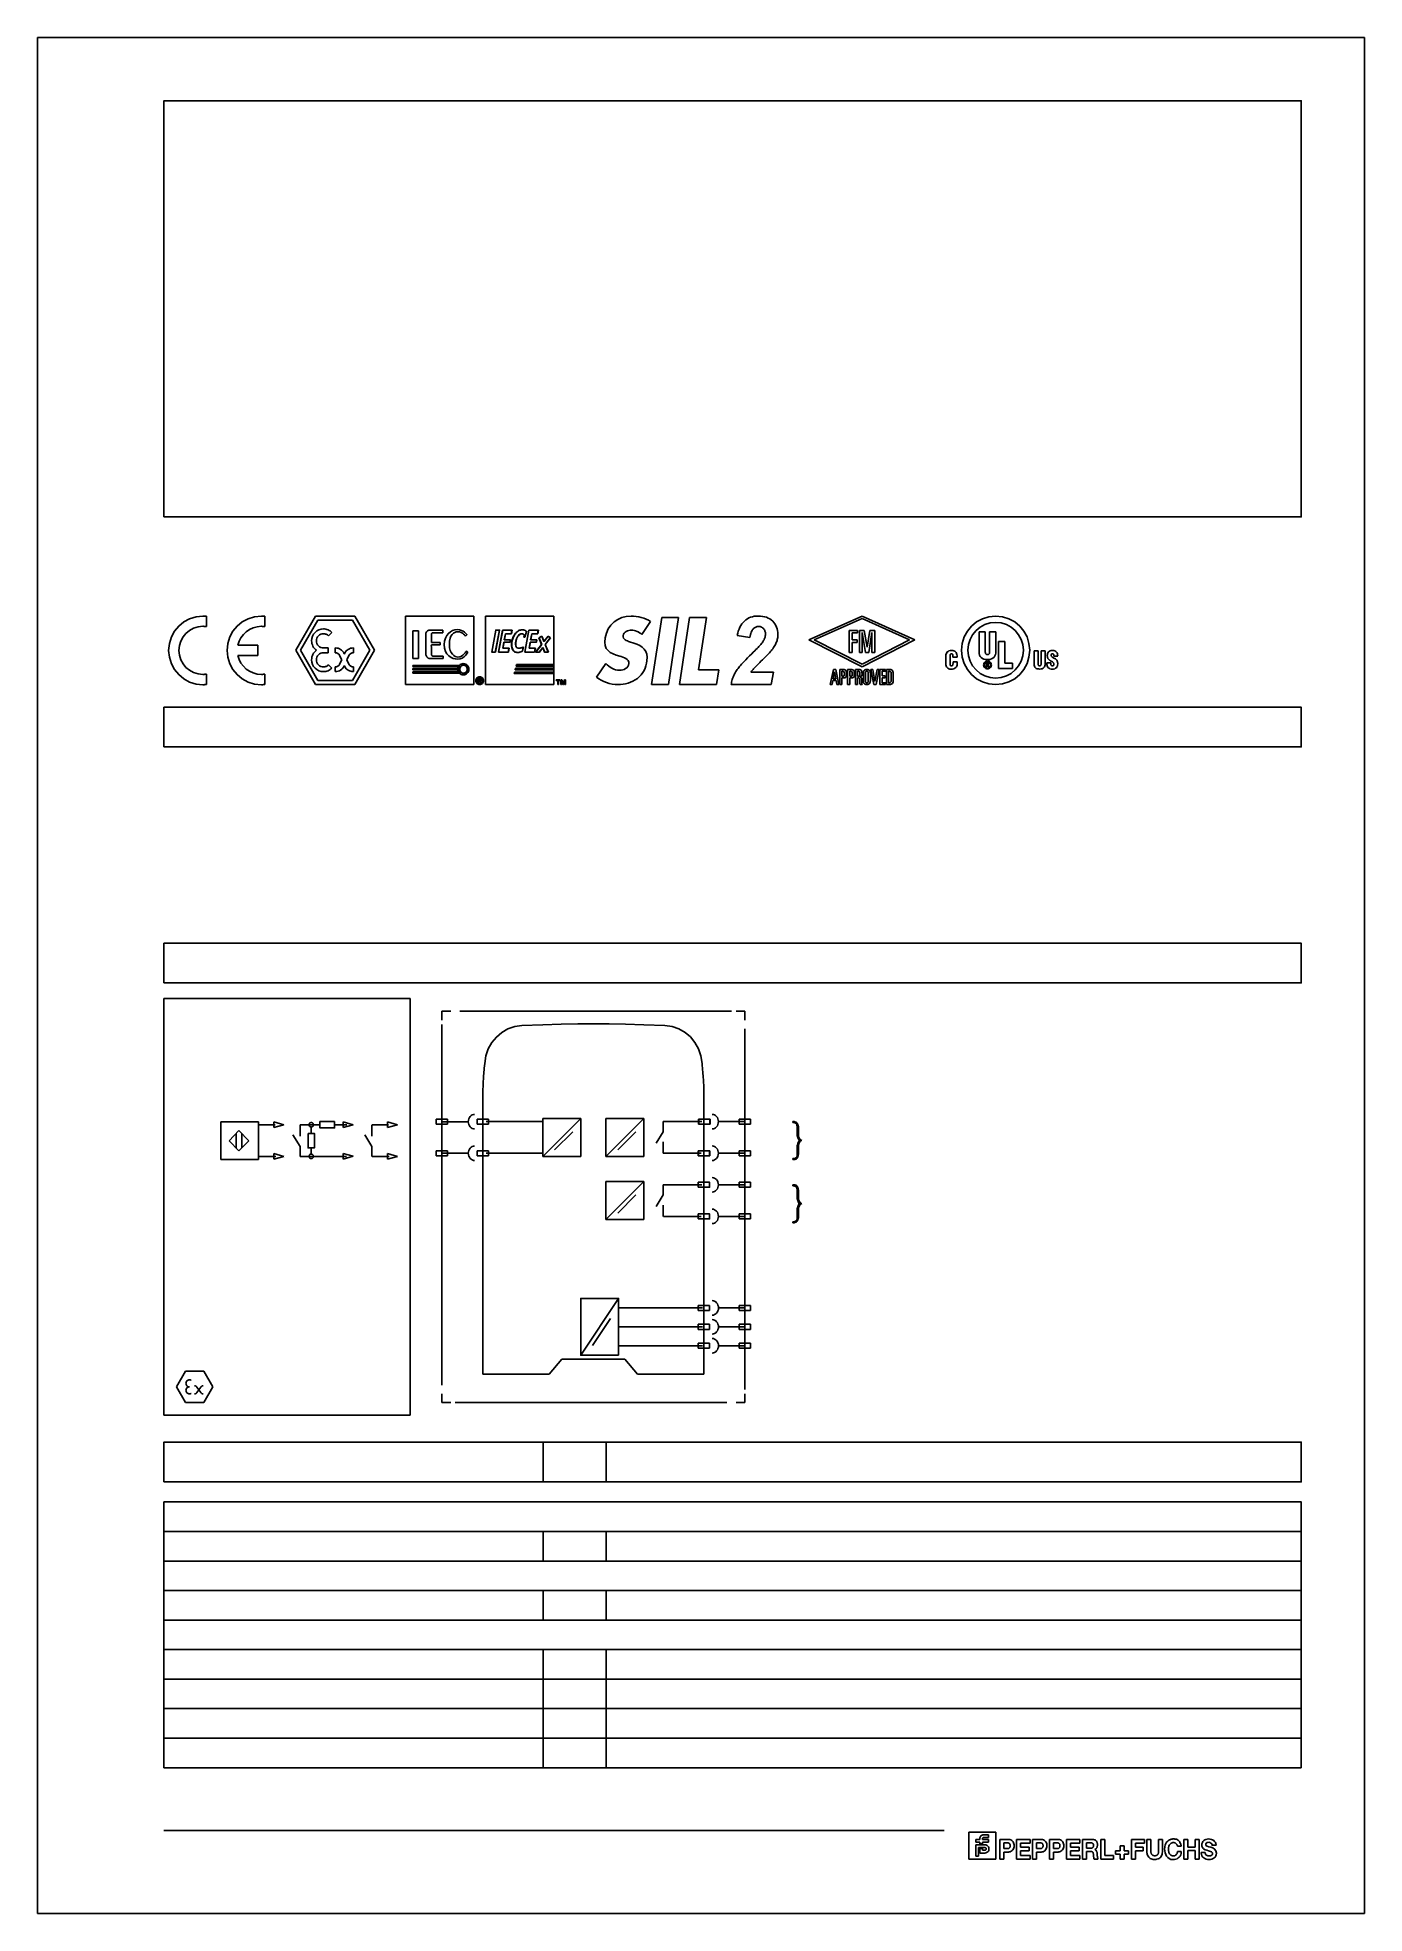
# Model space of a CAD drawing. Header units: metres. Extents: x 0 to 595, y 0 to 842.
import ezdxf

# ---------------------------------------------------------------- set-up
doc = ezdxf.new("R2010")
doc.units = ezdxf.units.M
doc.layers.add('BORDER', color=2, linetype='Continuous')
doc.layers.add('SCHEMATICS', color=7, linetype='Continuous')

msp = doc.modelspace()

# ---------------------------------------------------------------- linework, layer by layer
at = {"layer": 'BORDER', "color": 2}
msp.add_lwpolyline([(0, 0), (595.28, 0), (595.28, 841.89), (0, 841.89), (0, 0)], dxfattribs=at)
at = {"layer": 'SCHEMATICS', "color": 7}
for p, q in [((75.77, 582.2), (75.77, 577.53)), ((101.98, 582.2), (101.98, 577.53)), ((124.73, 582.28), (115.92, 566.9)), ((142.36, 582.28), (124.73, 582.28)), ((151.17, 566.9), (142.36, 582.28)), ((195.73, 582.27), (165.09, 582.27)), ((165.09, 582.27), (165.09, 551.53)), ((195.73, 551.53), (195.73, 582.27)), ((201, 551.53), (201, 582.28)), ((201, 582.28), (231.66, 582.28)), ((231.66, 582.28), (231.66, 551.53)), ((280.04, 581.64), (275.43, 551.52)), ((287.61, 581.64), (280.04, 581.64)), ((283, 551.52), (287.61, 581.64)), ((292.55, 581.64), (287.94, 551.52)), ((300.12, 581.64), (292.55, 581.64)), ((296.52, 558.15), (300.12, 581.64)), ((369.88, 582.28), (346.06, 571.55)), ((348.34, 571.55), (369.88, 581.18)), ((393.61, 571.65), (369.88, 582.28)), ((369.88, 581.18), (391.16, 571.55)), ((125.79, 580.43), (118.03, 566.9)), ((141.3, 580.43), (125.79, 580.43)), ((132, 574.92), (130.5, 573.41)), ((149.06, 566.9), (141.3, 580.43)), ((170.92, 575.62), (168.4, 575.62)), ((168.4, 575.62), (168.4, 563.17)), ((170.92, 563.17), (170.92, 575.62)), ((181.83, 575.91), (177.3, 575.91)), ((181.83, 574.72), (181.83, 575.91)), ((192.03, 573.19), (192.65, 573.84)), ((203.82, 566.07), (205.66, 575.99)), ((207.29, 575.99), (205.45, 566.07)), ((205.66, 575.99), (207.29, 575.99)), ((206.75, 566.07), (208.59, 575.99)), ((206.83, 566.07), (208.67, 575.99)), ((208.59, 575.99), (212.81, 575.99)), ((208.67, 575.99), (212.89, 575.99)), ((209.9, 574.28), (209.41, 571.64)), ((209.98, 574.28), (209.49, 571.64)), ((212.49, 574.28), (209.9, 574.28)), ((212.57, 574.28), (209.98, 574.28)), ((212.81, 575.99), (212.49, 574.28)), ((212.89, 575.99), (212.57, 574.28)), ((218.14, 572.73), (218.33, 573.73)), ((218.58, 572.73), (218.14, 572.73)), ((218.22, 572.73), (218.41, 573.73)), ((218.66, 572.73), (218.22, 572.73)), ((218.55, 566.07), (220.39, 575.99)), ((219.3, 575.36), (218.58, 572.73)), ((218.63, 566.07), (220.47, 575.99)), ((219.38, 575.36), (218.66, 572.73)), ((220.39, 575.99), (224.61, 575.99)), ((220.47, 575.99), (224.69, 575.99)), ((221.7, 574.28), (221.21, 571.64)), ((221.78, 574.28), (221.29, 571.64)), ((224.29, 574.28), (221.7, 574.28)), ((224.37, 574.28), (221.78, 574.28)), ((224.61, 575.99), (224.29, 574.28)), ((224.69, 575.99), (224.37, 574.28)), ((224.92, 572.43), (226.18, 573.3)), ((225, 572.43), (226.26, 573.3)), ((226.18, 573.3), (227.15, 570.89)), ((226.26, 573.3), (227.23, 570.89)), ((227.15, 570.89), (229.03, 573.3)), ((227.23, 570.89), (229.11, 573.3)), ((229.03, 573.3), (229.97, 572.43)), ((229.11, 573.3), (230.05, 572.43)), ((271.05, 573.99), (274.99, 579.88)), ((319.56, 572.61), (313.93, 573.48)), ((364.12, 575.82), (367.82, 575.82)), ((364.12, 565.91), (364.12, 575.82)), ((367.82, 574.67), (365.48, 574.67)), ((365.48, 574.67), (365.48, 571.57)), ((367.82, 575.82), (367.82, 574.67)), ((368.75, 575.82), (370.91, 575.82)), ((368.75, 565.91), (368.75, 575.82)), ((369.97, 574.83), (369.95, 574.83)), ((369.95, 574.83), (369.95, 565.91)), ((371.5, 565.91), (369.97, 574.83)), ((370.91, 575.82), (372.16, 568.27)), ((372.19, 568.27), (373.44, 575.82)), ((374.25, 574.83), (372.86, 565.91)), ((373.44, 575.82), (375.55, 575.82)), ((374.27, 574.83), (374.25, 574.83)), ((374.27, 565.91), (374.27, 574.83)), ((375.55, 575.82), (375.55, 565.91)), ((422.37, 575.15), (425.19, 575.15)), ((422.37, 566.38), (422.37, 575.15)), ((425.19, 575.15), (425.19, 566.01)), ((427.13, 566.09), (427.13, 575.15)), ((427.13, 575.15), (429.95, 575.15)), ((429.95, 575.15), (429.95, 566.38)), ((89.9, 569.17), (98.9, 569.17)), ((98.9, 564.55), (89.9, 564.55)), ((98.9, 569.17), (98.9, 564.55)), ((115.92, 566.9), (124.73, 551.52)), ((118.03, 566.9), (125.79, 553.37)), ((128.26, 567.95), (130.37, 567.95)), ((130.37, 565.82), (128.26, 565.82)), ((130.37, 567.95), (130.37, 567.51)), ((130.37, 567.51), (130.37, 566.27)), ((130.37, 566.27), (130.37, 565.82)), ((133.58, 567.95), (133.58, 565.82)), ((135.53, 564.6), (136.49, 562.63)), ((137.64, 565.16), (137.48, 565.52)), ((138.79, 562.63), (139.72, 564.54)), ((141.3, 553.37), (149.06, 566.9)), ((141.69, 565.82), (141.69, 567.95)), ((142.36, 551.52), (151.17, 566.9)), ((180.64, 569.4), (180.64, 570.34)), ((181.95, 563.19), (181.95, 564.24)), ((193.06, 566.12), (192.47, 566.67)), ((205.45, 566.07), (203.82, 566.07)), ((211.14, 566.07), (206.75, 566.07)), ((211.22, 566.07), (206.83, 566.07)), ((209.21, 570.54), (208.7, 567.78)), ((208.7, 567.78), (211.46, 567.78)), ((209.29, 570.54), (208.78, 567.78)), ((208.78, 567.78), (211.54, 567.78)), ((211.91, 570.54), (209.21, 570.54)), ((211.99, 570.54), (209.29, 570.54)), ((209.41, 571.64), (212.12, 571.64)), ((209.49, 571.64), (212.2, 571.64)), ((211.46, 567.78), (211.14, 566.07)), ((211.54, 567.78), (211.22, 566.07)), ((212.12, 571.64), (211.91, 570.54)), ((212.2, 571.64), (211.99, 570.54)), ((217.87, 568.37), (217.53, 566.56)), ((217.95, 568.37), (217.61, 566.56)), ((222.94, 566.07), (218.55, 566.07)), ((223.02, 566.07), (218.63, 566.07)), ((221.01, 570.54), (220.5, 567.78)), ((220.5, 567.78), (223.26, 567.78)), ((221.09, 570.54), (220.58, 567.78)), ((220.58, 567.78), (223.34, 567.78)), ((223.71, 570.54), (221.01, 570.54)), ((223.79, 570.54), (221.09, 570.54)), ((221.21, 571.64), (223.92, 571.64)), ((221.29, 571.64), (224, 571.64)), ((223.26, 567.78), (222.94, 566.07)), ((223.34, 567.78), (223.02, 566.07)), ((223.43, 566.07), (226.1, 569.5)), ((225.04, 566.07), (223.43, 566.07)), ((223.51, 566.07), (226.18, 569.5)), ((225.12, 566.07), (223.51, 566.07)), ((223.92, 571.64), (223.71, 570.54)), ((224, 571.64), (223.79, 570.54)), ((226.1, 569.5), (224.92, 572.43)), ((226.18, 569.5), (225, 572.43)), ((226.66, 568.11), (225.04, 566.07)), ((226.74, 568.11), (225.12, 566.07)), ((227.48, 566.07), (226.66, 568.11)), ((227.56, 566.07), (226.74, 568.11)), ((229.09, 566.07), (227.48, 566.07)), ((229.17, 566.07), (227.56, 566.07)), ((229.97, 572.43), (227.71, 569.51)), ((227.71, 569.51), (229.09, 566.07)), ((230.05, 572.43), (227.79, 569.51)), ((227.79, 569.51), (229.17, 566.07)), ((267.47, 570.12), (265.63, 570.7)), ((346.06, 571.55), (369.88, 559.45)), ((369.88, 560.65), (348.34, 571.55)), ((365.48, 565.91), (364.12, 565.91)), ((365.48, 571.57), (367.69, 571.57)), ((367.69, 570.41), (365.48, 570.41)), ((365.48, 570.41), (365.48, 565.91)), ((367.69, 571.57), (367.69, 570.41)), ((369.95, 565.91), (368.75, 565.91)), ((369.88, 559.45), (393.61, 571.65)), ((391.16, 571.55), (369.88, 560.65)), ((372.86, 565.91), (371.5, 565.91)), ((372.16, 568.27), (372.19, 568.27)), ((375.55, 565.91), (374.27, 565.91)), ((407.52, 560.98), (407.52, 564.24)), ((409.36, 564.51), (409.35, 560.59)), ((410.66, 563.8), (410.66, 564.31)), ((412.51, 564.47), (412.51, 563.8)), ((431.05, 558.65), (431.05, 570.77)), ((431.05, 570.77), (433.87, 570.77)), ((433.87, 570.77), (433.87, 561.08)), ((447.07, 566.59), (448.91, 566.59)), ((447.07, 560.84), (447.07, 566.59)), ((448.91, 566.59), (448.91, 560.6)), ((450.19, 560.65), (450.19, 566.59)), ((450.19, 566.59), (452.04, 566.59)), ((452.04, 566.59), (452.04, 560.84)), ((457.66, 564.21), (455.95, 564.21)), ((75.77, 556.19), (75.77, 551.52)), ((101.98, 556.19), (101.98, 551.52)), ((130.5, 560.37), (132, 558.86)), ((133.58, 559.43), (133.58, 557.3)), ((136.49, 562.63), (135.53, 560.67)), ((137.49, 559.77), (137.64, 560.1)), ((137.64, 560.1), (137.73, 559.89)), ((139.71, 560.73), (138.79, 562.63)), ((141.69, 557.3), (141.69, 559.43)), ((168.4, 563.17), (170.92, 563.17)), ((168.4, 559.61), (168.4, 560.14)), ((168.4, 560.14), (189.48, 560.14)), ((188.81, 559.61), (168.4, 559.61)), ((188.59, 558.73), (168.4, 558.73)), ((168.4, 558.73), (168.4, 558.13)), ((168.4, 558.13), (188.59, 558.13)), ((168.4, 556.64), (168.4, 557.17)), ((168.4, 557.17), (188.8, 557.16)), ((189.47, 556.64), (168.4, 556.64)), ((188.59, 558.13), (188.59, 558.73)), ((213.89, 556.42), (214.02, 557.11)), ((231.66, 556.42), (213.89, 556.42)), ((214.02, 557.11), (231.66, 557.11)), ((214.32, 558.13), (214.45, 558.85)), ((231.66, 558.13), (214.32, 558.13)), ((214.45, 558.85), (231.66, 558.85)), ((214.71, 559.79), (214.87, 560.51)), ((231.66, 559.79), (214.71, 559.79)), ((214.87, 560.51), (231.66, 560.51)), ((231.66, 560.51), (231.66, 559.79)), ((231.66, 558.85), (231.66, 558.13)), ((231.66, 557.11), (231.66, 556.42)), ((254.94, 560.97), (250.73, 554.85)), ((305.6, 558.15), (296.52, 558.15)), ((304.58, 551.52), (305.6, 558.15)), ((319.96, 557), (330.14, 557)), ((330.14, 557), (329.06, 551.52)), ((355.59, 551.58), (357.04, 558.22)), ((357.52, 557.25), (356.94, 554.04)), ((357.04, 558.22), (358.1, 558.22)), ((357.54, 557.25), (357.52, 557.25)), ((358.1, 554.04), (357.54, 557.25)), ((358.1, 558.22), (359.44, 551.58)), ((359.88, 558.22), (361.39, 558.22)), ((359.88, 551.58), (359.88, 558.22)), ((361.27, 557.45), (360.8, 557.45)), ((360.8, 557.45), (360.8, 555.24)), ((363.43, 558.22), (364.94, 558.22)), ((363.43, 551.58), (363.43, 558.22)), ((364.82, 557.45), (364.35, 557.45)), ((364.35, 557.45), (364.35, 555.24)), ((366.99, 558.22), (368.4, 558.22)), ((366.99, 551.58), (366.99, 558.22)), ((368.34, 557.45), (367.9, 557.45)), ((367.9, 557.45), (367.9, 555.24)), ((369.88, 560.65), (369.88, 560.65)), ((370.51, 553.17), (370.51, 556.53)), ((371.43, 556.6), (371.43, 553.11)), ((372.69, 553.11), (372.69, 556.6)), ((373.61, 556.63), (373.61, 553.27)), ((373.77, 558.22), (374.69, 558.22)), ((375.12, 551.58), (373.77, 558.22)), ((374.69, 558.22), (375.64, 552.94)), ((375.65, 552.94), (376.6, 558.22)), ((377.52, 558.22), (376.17, 551.58)), ((376.6, 558.22), (377.52, 558.22)), ((377.93, 558.22), (380.41, 558.22)), ((377.93, 551.58), (377.93, 558.22)), ((380.41, 557.45), (378.84, 557.45)), ((378.84, 557.45), (378.84, 555.37)), ((380.41, 558.22), (380.41, 557.45)), ((380.8, 558.22), (382.27, 558.22)), ((380.8, 551.58), (380.8, 558.22)), ((382.08, 557.45), (381.72, 557.45)), ((381.72, 557.45), (381.72, 552.35)), ((382.96, 553.85), (382.96, 556.13)), ((383.87, 555.79), (383.87, 553.81)), ((412.51, 563.8), (410.66, 563.8)), ((410.7, 561.02), (410.7, 561.74)), ((410.7, 561.74), (412.54, 561.74)), ((412.54, 561.74), (412.54, 560.77)), ((426.08, 561.29), (425.6, 561.29)), ((425.6, 561.29), (425.6, 559.4)), ((425.6, 559.4), (425.81, 559.4)), ((425.81, 561.1), (426.1, 561.1)), ((425.81, 560.42), (425.81, 561.1)), ((426.13, 560.42), (425.81, 560.42)), ((425.81, 560.23), (426.17, 560.23)), ((425.81, 559.4), (425.81, 560.23)), ((426.35, 560.33), (426.35, 560.34)), ((426.55, 559.4), (426.8, 559.4)), ((426.8, 559.4), (426.8, 559.44)), ((437.32, 558.65), (431.05, 558.65)), ((433.87, 561.08), (437.32, 561.08)), ((437.32, 561.08), (437.32, 558.65)), ((452.86, 560.46), (452.86, 561.3)), ((452.86, 561.3), (454.58, 561.3)), ((454.58, 561.3), (454.58, 560.74)), ((124.73, 551.52), (142.36, 551.52)), ((125.79, 553.37), (141.3, 553.37)), ((165.09, 551.53), (195.73, 551.53)), ((197.7, 554.3), (198.49, 554.3)), ((197.7, 552.25), (197.7, 554.3)), ((198.01, 552.25), (197.7, 552.25)), ((198.43, 554.04), (198.01, 554.04)), ((198.01, 554.04), (198.01, 553.39)), ((198.01, 553.39), (198.35, 553.39)), ((198.35, 553.13), (198.01, 553.13)), ((198.01, 553.13), (198.01, 552.25)), ((198.91, 552.25), (198.35, 553.13)), ((198.66, 553.16), (199.25, 552.25)), ((199.25, 552.25), (198.91, 552.25)), ((231.66, 551.53), (201, 551.53)), ((232.69, 553.34), (232.69, 553.56)), ((232.69, 553.56), (234.32, 553.56)), ((233.37, 553.34), (232.69, 553.34)), ((233.37, 551.52), (233.37, 553.34)), ((233.65, 551.52), (233.37, 551.52)), ((234.32, 553.34), (233.65, 553.34)), ((233.65, 553.34), (233.65, 551.52)), ((234.32, 553.56), (234.32, 553.34)), ((234.78, 553.56), (235.15, 553.56)), ((234.78, 551.52), (234.78, 553.56)), ((235.04, 551.52), (234.78, 551.52)), ((235.05, 553.22), (235.04, 553.22)), ((235.04, 553.22), (235.04, 551.52)), ((235.68, 551.52), (235.05, 553.22)), ((235.15, 553.56), (235.8, 551.85)), ((235.91, 551.52), (235.68, 551.52)), ((235.8, 551.85), (236.44, 553.56)), ((236.55, 553.22), (235.91, 551.52)), ((236.44, 553.56), (236.81, 553.56)), ((236.56, 553.22), (236.55, 553.22)), ((236.56, 551.52), (236.56, 553.22)), ((236.81, 551.52), (236.56, 551.52)), ((236.81, 553.56), (236.81, 551.52)), ((275.43, 551.52), (283, 551.52)), ((287.94, 551.52), (304.58, 551.52)), ((329.06, 551.52), (311.2, 551.52)), ((356.5, 551.58), (355.59, 551.58)), ((356.81, 553.27), (356.5, 551.58)), ((358.23, 553.27), (356.81, 553.27)), ((356.94, 554.04), (358.1, 554.04)), ((358.53, 551.58), (358.23, 553.27)), ((359.44, 551.58), (358.53, 551.58)), ((360.8, 551.58), (359.88, 551.58)), ((360.8, 555.24), (361.27, 555.24)), ((361.39, 554.47), (360.8, 554.47)), ((360.8, 554.47), (360.8, 551.58)), ((364.35, 551.58), (363.43, 551.58)), ((364.35, 555.24), (364.82, 555.24)), ((364.94, 554.47), (364.35, 554.47)), ((364.35, 554.47), (364.35, 551.58)), ((367.9, 551.58), (366.99, 551.58)), ((367.9, 555.24), (368.14, 555.24)), ((368.21, 554.47), (367.9, 554.47)), ((367.9, 554.47), (367.9, 551.58)), ((368.92, 552.17), (368.92, 553.68)), ((369.01, 554.9), (369.01, 554.88)), ((369.89, 551.58), (369.03, 551.58)), ((369.84, 553.87), (369.84, 552.42)), ((376.17, 551.58), (375.12, 551.58)), ((375.64, 552.94), (375.65, 552.94)), ((380.41, 551.58), (377.93, 551.58)), ((378.84, 555.37), (380.32, 555.37)), ((380.32, 554.6), (378.84, 554.6)), ((378.84, 554.6), (378.84, 552.35)), ((378.84, 552.35), (380.41, 552.35)), ((380.32, 555.37), (380.32, 554.6)), ((380.41, 552.35), (380.41, 551.58)), ((382.13, 551.58), (380.8, 551.58)), ((381.72, 552.35), (382.16, 552.35)), ((56.69, 410.6), (167.19, 410.6)), ((56.69, 223.6), (56.69, 410.6)), ((167.19, 410.6), (167.19, 223.6)), ((181.35, 400.93), (181.35, 404.93)), ((181.35, 404.93), (185.35, 404.93)), ((189.48, 404.93), (311.29, 404.93)), ((313.35, 404.93), (317.35, 404.93)), ((317.35, 404.93), (317.35, 400.93)), ((181.35, 237.16), (181.35, 398.98)), ((317.35, 397.03), (317.35, 235.21)), ((298.93, 370.36), (298.71, 374.33)), ((199.77, 368.1), (199.78, 242.02)), ((298.93, 242.02), (298.93, 370.36)), ((82.19, 355.34), (82.19, 338.34)), ((99.19, 355.34), (82.19, 355.34)), ((99.19, 338.34), (99.19, 355.34)), ((99.19, 353.89), (106.58, 353.89)), ((110.53, 353.99), (106, 355.21)), ((106, 355.21), (106, 352.66)), ((106, 352.66), (110.53, 353.99)), ((117.83, 348.82), (117.83, 353.9)), ((117.87, 353.9), (126.62, 353.9)), ((133.55, 353.9), (138.72, 353.9)), ((141.64, 353.99), (137.1, 355.21)), ((137.1, 355.21), (137.1, 352.67)), ((137.1, 352.67), (141.64, 353.99)), ((150.03, 348.81), (150.03, 353.89)), ((150.07, 353.89), (157.46, 353.89)), ((161.52, 353.99), (156.99, 355.21)), ((156.99, 355.21), (156.99, 352.66)), ((156.99, 352.66), (161.52, 353.99)), ((178.81, 354.21), (178.81, 356.48)), ((178.81, 356.48), (183.91, 356.48)), ((183.91, 354.21), (178.81, 354.21)), ((181.36, 355.34), (193.26, 355.34)), ((183.91, 356.48), (183.91, 354.21)), ((197.22, 354.21), (197.22, 356.48)), ((197.22, 356.48), (202.32, 356.48)), ((202.32, 354.21), (197.22, 354.21)), ((201.19, 355.35), (226.69, 355.35)), ((202.32, 356.48), (202.32, 354.21)), ((226.69, 339.77), (226.69, 356.77)), ((226.69, 339.77), (243.69, 356.77)), ((226.69, 356.77), (243.69, 356.77)), ((243.69, 356.77), (243.69, 339.77)), ((255.02, 339.77), (255.02, 356.77)), ((255.02, 339.77), (272.02, 356.77)), ((255.02, 356.77), (272.02, 356.77)), ((272.02, 356.77), (272.02, 339.77)), ((297.96, 355.35), (280.68, 355.35)), ((280.74, 355.35), (280.74, 350.82)), ((296.48, 354.22), (296.48, 356.48)), ((296.48, 356.48), (301.58, 356.48)), ((301.58, 354.22), (296.48, 354.22)), ((296.62, 354.22), (296.62, 356.48)), ((296.62, 356.48), (301.72, 356.48)), ((301.72, 354.22), (296.62, 354.22)), ((301.58, 356.48), (301.58, 354.22)), ((301.72, 356.48), (301.72, 354.22)), ((317.36, 355.35), (305.46, 355.35)), ((314.81, 356.48), (314.81, 354.22)), ((319.91, 356.48), (314.81, 356.48)), ((314.81, 354.22), (319.91, 354.22)), ((319.91, 354.22), (319.91, 356.48)), ((339.42, 355.35), (338.87, 355.35)), ((338.87, 355.35), (338.87, 354.93)), ((338.87, 354.93), (338.92, 354.93)), ((90.37, 351.38), (85.9, 346.78)), ((85.9, 346.78), (90.37, 342.3)), ((89.09, 343.58), (89.09, 349.97)), ((90.37, 351.38), (94.84, 346.78)), ((94.84, 346.78), (90.37, 342.3)), ((91.65, 343.58), (91.65, 349.97)), ((117.83, 344.26), (114.59, 349.42)), ((122.79, 350.32), (122.79, 353.25)), ((150.03, 344.25), (146.79, 349.41)), ((231.93, 342.66), (240.07, 350.8)), ((260.26, 342.66), (268.4, 350.8)), ((280.74, 350.82), (277.5, 345.66)), ((280.74, 346.26), (280.74, 341.18)), ((340.81, 352.81), (340.81, 349.72)), ((341.31, 349.79), (341.31, 352.96)), ((82.19, 338.34), (99.19, 338.34)), ((99.19, 339.72), (106.88, 339.72)), ((110.53, 339.79), (106, 341.01)), ((106, 341.01), (106, 338.46)), ((106, 338.46), (110.53, 339.79)), ((117.83, 339.73), (117.83, 344.26)), ((117.87, 339.73), (138.66, 339.73)), ((122.79, 340.46), (122.79, 343.37)), ((141.64, 339.8), (137.1, 341.02)), ((137.1, 341.02), (137.1, 338.47)), ((137.1, 338.47), (141.64, 339.8)), ((150.03, 339.72), (150.03, 344.25)), ((150.07, 339.72), (157.76, 339.72)), ((161.52, 339.79), (156.99, 341.01)), ((156.99, 341.01), (156.99, 338.46)), ((156.99, 338.46), (161.52, 339.79)), ((178.81, 340.05), (178.81, 342.31)), ((178.81, 342.31), (183.91, 342.31)), ((183.91, 340.05), (178.81, 340.05)), ((181.36, 341.18), (193.26, 341.18)), ((183.91, 342.31), (183.91, 340.05)), ((197.22, 340.05), (197.22, 342.31)), ((197.22, 342.31), (202.32, 342.31)), ((202.32, 340.05), (197.22, 340.05)), ((201.19, 341.18), (226.69, 341.18)), ((202.32, 342.31), (202.32, 340.05)), ((243.69, 339.77), (226.69, 339.77)), ((272.02, 339.77), (255.02, 339.77)), ((280.74, 341.18), (297.76, 341.18)), ((296.39, 340.06), (296.39, 342.32)), ((296.39, 342.32), (301.49, 342.32)), ((301.49, 340.06), (296.39, 340.06)), ((296.48, 340.05), (296.48, 342.32)), ((296.48, 342.32), (301.58, 342.32)), ((301.58, 340.05), (296.48, 340.05)), ((301.49, 342.32), (301.49, 340.06)), ((301.58, 342.32), (301.58, 340.05)), ((317.36, 341.18), (305.46, 341.18)), ((314.81, 342.32), (314.81, 340.05)), ((319.91, 342.32), (314.81, 342.32)), ((314.81, 340.05), (319.91, 340.05)), ((319.91, 340.05), (319.91, 342.32)), ((338.92, 338.77), (338.87, 338.77)), ((338.87, 338.77), (338.87, 338.35)), ((338.87, 338.35), (339.42, 338.35)), ((340.81, 344), (340.81, 340.89)), ((341.31, 340.74), (341.31, 343.92)), ((255.02, 311.43), (255.02, 328.43)), ((255.02, 311.43), (272.02, 328.43)), ((255.02, 328.43), (272.02, 328.43)), ((272.02, 328.43), (272.02, 311.43)), ((260.26, 314.33), (268.4, 322.46)), ((280.74, 322.49), (277.5, 317.33)), ((297.96, 327.02), (280.74, 327.02)), ((280.74, 327.02), (280.74, 322.49)), ((317.36, 327.01), (305.46, 327.01)), ((314.81, 328.15), (314.81, 325.88)), ((319.91, 328.15), (314.81, 328.15)), ((314.81, 325.88), (319.91, 325.88)), ((319.91, 325.88), (319.91, 328.15)), ((339.42, 327.02), (338.87, 327.02)), ((338.87, 327.02), (338.87, 326.6)), ((338.87, 326.6), (338.92, 326.6)), ((340.81, 324.48), (340.81, 321.39)), ((341.31, 321.46), (341.31, 324.63)), ((280.74, 317.93), (280.74, 312.85)), ((280.8, 312.85), (297.76, 312.85)), ((317.36, 312.85), (305.46, 312.85)), ((314.81, 313.99), (314.81, 311.72)), ((319.91, 313.99), (314.81, 313.99)), ((314.81, 311.72), (319.91, 311.72)), ((319.91, 311.72), (319.91, 313.99)), ((340.81, 315.66), (340.81, 312.56)), ((341.31, 312.41), (341.31, 315.59)), ((272.02, 311.43), (255.02, 311.43)), ((338.92, 310.44), (338.87, 310.44)), ((338.87, 310.44), (338.87, 310.02)), ((338.87, 310.02), (339.42, 310.02)), ((243.69, 250.52), (260.69, 276.02)), ((260.88, 271.77), (298.33, 271.77)), ((296.4, 270.64), (296.4, 272.91)), ((296.4, 272.91), (301.5, 272.91)), ((301.5, 270.64), (296.4, 270.64)), ((301.5, 272.91), (301.5, 270.64)), ((317.37, 271.77), (305.47, 271.77)), ((314.82, 272.91), (314.82, 270.64)), ((319.92, 272.91), (314.82, 272.91)), ((314.82, 270.64), (319.92, 270.64)), ((319.92, 270.64), (319.92, 272.91)), ((248.93, 254.86), (257.07, 267.06)), ((298.33, 263.27), (260.71, 263.27)), ((296.4, 262.14), (296.4, 264.4)), ((296.4, 264.4), (301.5, 264.4)), ((301.5, 262.14), (296.4, 262.14)), ((301.5, 264.4), (301.5, 262.14)), ((317.37, 263.28), (305.47, 263.28)), ((314.82, 264.41), (314.82, 262.15)), ((319.92, 264.41), (314.82, 264.41)), ((314.82, 262.15), (319.92, 262.15)), ((319.92, 262.15), (319.92, 264.41)), ((260.88, 254.77), (298.33, 254.77)), ((296.4, 253.64), (296.4, 255.91)), ((296.4, 255.91), (301.5, 255.91)), ((301.5, 253.64), (296.4, 253.64)), ((301.5, 255.91), (301.5, 253.64)), ((317.37, 254.77), (305.47, 254.77)), ((314.82, 255.91), (314.82, 253.64)), ((319.92, 255.91), (314.82, 255.91)), ((314.82, 253.64), (319.92, 253.64)), ((319.92, 253.64), (319.92, 255.91)), ((229.52, 242.02), (235.19, 248.72)), ((235.19, 248.72), (263.52, 248.72)), ((263.52, 248.72), (269.19, 242.02)), ((62.36, 236.35), (66.42, 243.43)), ((66.42, 229.27), (62.36, 236.35)), ((66.42, 243.43), (74.62, 243.43)), ((67.89, 236.35), (68.23, 236.35)), ((70.56, 236.87), (70.48, 236.87)), ((70.56, 236.87), (70.48, 236.87)), ((71.43, 236.26), (72.38, 235.05)), ((73.33, 236.26), (72.38, 235.05)), ((74.28, 236.87), (74.19, 236.87)), ((74.28, 236.87), (74.19, 236.87)), ((74.62, 243.43), (78.68, 236.35)), ((78.68, 236.35), (74.62, 229.27)), ((199.78, 242.02), (199.77, 242.02)), ((199.77, 242.02), (229.52, 242.02)), ((269.19, 242.02), (298.94, 242.07)), ((298.94, 242.07), (298.93, 242.02)), ((74.62, 229.27), (66.42, 229.27)), ((70.48, 233.15), (70.56, 233.15)), ((70.48, 233.15), (70.56, 233.15)), ((71.43, 233.76), (72.38, 234.97)), ((73.33, 233.76), (72.38, 234.97)), ((74.19, 233.15), (74.28, 233.15)), ((74.19, 233.15), (74.28, 233.15)), ((181.35, 229.27), (181.35, 233.27)), ((185.35, 229.27), (181.35, 229.27)), ((309.22, 229.27), (187.42, 229.27)), ((317.35, 229.27), (313.35, 229.27)), ((317.35, 233.27), (317.35, 229.27)), ((167.19, 223.6), (56.69, 223.6)), ((56.69, 91.92), (56.69, 105.17)), ((226.77, 91.92), (226.77, 105.17)), ((255.12, 91.92), (255.12, 105.17)), ((566.93, 105.17), (566.93, 91.92)), ((226.77, 91.92), (56.69, 91.92)), ((255.12, 91.92), (226.77, 91.92)), ((566.93, 91.92), (255.12, 91.92)), ((56.69, 65.41), (56.69, 78.67)), ((226.77, 65.41), (226.77, 78.67)), ((255.12, 65.41), (255.12, 78.67)), ((566.93, 78.67), (566.93, 65.41)), ((226.77, 65.41), (56.69, 65.41)), ((255.12, 65.41), (226.77, 65.41)), ((566.93, 65.41), (255.12, 65.41)), ((56.69, 37.2), (406.67, 37.2)), ((417.78, 36.55), (429.9, 36.55)), ((417.78, 24.43), (417.78, 36.55)), ((426.58, 34.13), (426.58, 35.34)), ((429.9, 36.55), (429.9, 24.43)), ((422.74, 33.23), (420.92, 33.23)), ((420.92, 33.23), (420.92, 32.01)), ((420.92, 32.01), (422.74, 32.01)), ((420.92, 30.79), (420.92, 25.65)), ((420.92, 25.65), (422.13, 25.65)), ((422.13, 25.65), (422.13, 29.57)), ((422.13, 29.57), (425.04, 29.57)), ((422.74, 33.67), (422.74, 33.23)), ((422.74, 32.01), (422.74, 31.27)), ((422.74, 31.27), (423.95, 31.27)), ((423.95, 29.09), (422.74, 29.09)), ((422.74, 29.09), (422.74, 27.14)), ((422.74, 27.14), (425.04, 27.14)), ((426.58, 33.23), (423.95, 33.23)), ((423.95, 32.01), (426.58, 32.01)), ((423.95, 28.36), (423.95, 29.09)), ((426.58, 32.01), (426.58, 33.23)), ((435.7, 33.24), (431.67, 33.24)), ((431.67, 33.24), (431.67, 24.43)), ((433.47, 29.13), (433.47, 31.69)), ((433.47, 31.69), (435.24, 31.69)), ((435.18, 29.13), (433.47, 29.13)), ((433.47, 24.43), (433.47, 27.59)), ((433.47, 27.59), (435.52, 27.59)), ((435.49, 29.16), (435.18, 29.13)), ((435.52, 27.59), (435.88, 27.61)), ((445.25, 33.24), (439.19, 33.24)), ((439.19, 33.24), (439.19, 24.42)), ((440.98, 29.71), (440.98, 31.62)), ((440.98, 31.62), (445.25, 31.62)), ((444.91, 29.71), (440.98, 29.71)), ((440.98, 26.04), (440.98, 28.17)), ((440.98, 28.17), (444.91, 28.17)), ((445.25, 26.04), (440.98, 26.04)), ((444.91, 28.17), (444.91, 29.71)), ((445.25, 31.62), (445.25, 33.24)), ((445.25, 24.42), (445.25, 26.04)), ((450.43, 33.25), (446.39, 33.25)), ((446.39, 33.25), (446.39, 24.42)), ((448.2, 29.13), (448.2, 31.7)), ((448.2, 31.7), (449.97, 31.7)), ((449.91, 29.13), (448.2, 29.13)), ((448.2, 24.42), (448.2, 27.58)), ((448.2, 27.58), (450.25, 27.58)), ((450.22, 29.15), (449.91, 29.13)), ((450.25, 27.58), (450.62, 27.61)), ((458, 33.24), (453.97, 33.24)), ((453.97, 33.24), (453.97, 24.43)), ((455.78, 29.13), (455.78, 31.69)), ((455.78, 31.69), (457.55, 31.69)), ((457.48, 29.13), (455.78, 29.13)), ((455.78, 24.43), (455.78, 27.59)), ((455.78, 27.59), (457.83, 27.59)), ((457.79, 29.16), (457.48, 29.13)), ((457.83, 27.59), (458.19, 27.61)), ((467.64, 33.24), (461.57, 33.24)), ((461.57, 33.24), (461.57, 24.42)), ((463.36, 29.71), (463.36, 31.62)), ((463.36, 31.62), (467.64, 31.62)), ((467.29, 29.71), (463.36, 29.71)), ((463.36, 26.04), (463.36, 28.17)), ((463.36, 28.17), (467.29, 28.17)), ((467.64, 26.04), (463.36, 26.04)), ((467.29, 28.17), (467.29, 29.71)), ((467.64, 31.62), (467.64, 33.24)), ((467.64, 24.42), (467.64, 26.04)), ((473.22, 33.23), (468.82, 33.23)), ((468.82, 33.23), (468.82, 24.43)), ((470.6, 29.31), (470.6, 31.68)), ((470.6, 31.68), (472.51, 31.68)), ((472.3, 29.31), (470.6, 29.31)), ((470.6, 24.43), (470.6, 27.84)), ((470.6, 27.84), (472.47, 27.84)), ((472.72, 29.33), (472.3, 29.31)), ((472.47, 27.84), (472.73, 27.84)), ((472.51, 31.68), (472.73, 31.68)), ((474.33, 28.64), (474.68, 28.89)), ((474.58, 28.48), (474.33, 28.64)), ((475.61, 24.74), (475.5, 25.36)), ((478.74, 33.24), (476.95, 33.24)), ((476.95, 33.24), (476.95, 24.43)), ((478.74, 26.05), (478.74, 33.24)), ((482.67, 26.05), (478.74, 26.05)), ((482.67, 24.43), (482.67, 26.05)), ((485.66, 28.17), (483.61, 28.17)), ((483.61, 28.17), (483.61, 26.6)), ((483.61, 26.6), (485.66, 26.6)), ((487.44, 30.31), (485.66, 30.31)), ((485.66, 30.31), (485.66, 28.17)), ((485.66, 26.6), (485.66, 24.43)), ((487.44, 28.17), (487.44, 30.31)), ((489.49, 28.17), (487.44, 28.17)), ((487.44, 24.43), (487.44, 26.6)), ((487.44, 26.6), (489.49, 26.6)), ((489.49, 26.6), (489.49, 28.17)), ((496.54, 33.25), (490.82, 33.25)), ((490.82, 33.25), (490.82, 24.43)), ((492.61, 29.73), (492.61, 31.62)), ((492.61, 31.62), (496.54, 31.62)), ((496.04, 29.73), (492.61, 29.73)), ((492.61, 24.43), (492.61, 28.17)), ((492.61, 28.17), (496.04, 28.17)), ((496.04, 28.17), (496.04, 29.73)), ((496.54, 31.62), (496.54, 33.25)), ((499.46, 33.25), (497.68, 33.25)), ((497.68, 33.25), (497.68, 27.59)), ((499.46, 28.17), (499.46, 33.25)), ((499.5, 27.43), (499.46, 28.17)), ((504.63, 33.25), (502.84, 33.25)), ((502.84, 33.25), (502.84, 28.17)), ((502.84, 28.17), (502.84, 27.43)), ((504.59, 27.07), (504.63, 27.6)), ((504.63, 27.6), (504.63, 33.25)), ((513.07, 27.83), (511.34, 27.83)), ((511.34, 27.83), (511.34, 27.56)), ((511.35, 30.25), (513.07, 30.25)), ((513.07, 30.25), (513.04, 30.47)), ((513.09, 27.67), (513.07, 27.83)), ((516.04, 33.25), (514.26, 33.25)), ((514.26, 33.25), (514.26, 24.43)), ((516.04, 29.78), (516.04, 33.25)), ((519.28, 29.78), (516.04, 29.78)), ((516.04, 24.43), (516.04, 28.2)), ((516.04, 28.2), (519.28, 28.2)), ((521.05, 33.25), (519.28, 33.25)), ((519.28, 33.25), (519.28, 29.78)), ((519.28, 28.2), (519.28, 24.43)), ((521.05, 24.43), (521.05, 33.25)), ((523.84, 27.36), (522.06, 27.36)), ((522.06, 27.36), (522.06, 27.1)), ((523.84, 27.24), (523.84, 27.36)), ((526.95, 30.61), (528.71, 30.61)), ((528.71, 30.61), (528.7, 30.82)), ((429.9, 24.43), (417.78, 24.43)), ((431.67, 24.43), (433.47, 24.43)), ((439.19, 24.42), (445.25, 24.42)), ((446.39, 24.42), (448.2, 24.42)), ((453.97, 24.43), (455.78, 24.43)), ((461.57, 24.42), (467.64, 24.42)), ((468.82, 24.43), (470.6, 24.43)), ((473.93, 24.68), (474, 24.43)), ((474, 24.43), (475.69, 24.43)), ((475.69, 24.43), (475.61, 24.74)), ((476.95, 24.43), (482.67, 24.43)), ((485.66, 24.43), (487.44, 24.43)), ((490.82, 24.43), (492.61, 24.43)), ((514.26, 24.43), (516.04, 24.43)), ((519.28, 24.43), (521.05, 24.43))]:
    msp.add_line(p, q, dxfattribs=at)
for points in [[(56.69, 626.71), (566.93, 626.71), (566.93, 813.55), (56.69, 813.55), (56.69, 626.71)], [(58.82, 566.86), (59.13, 569.97), (60.03, 572.86), (61.45, 575.48), (63.33, 577.76), (65.61, 579.64), (68.23, 581.06), (71.13, 581.96), (74.23, 582.27)], [(74.23, 582.27), (74.43, 582.27), (74.62, 582.27), (74.81, 582.26), (75.01, 582.26), (75.2, 582.24), (75.39, 582.23), (75.58, 582.22), (75.77, 582.2)], [(85.02, 566.86), (85.34, 569.97), (86.23, 572.86), (87.66, 575.48), (89.54, 577.76), (91.82, 579.64), (94.44, 581.06), (97.33, 581.96), (100.44, 582.27)], [(100.44, 582.27), (100.63, 582.27), (100.83, 582.27), (101.02, 582.26), (101.22, 582.26), (101.41, 582.24), (101.6, 582.23), (101.79, 582.22), (101.98, 582.2)], [(266.26, 582.28), (264.13, 582.1), (262.12, 581.58), (260.28, 580.74), (258.63, 579.6), (257.21, 578.19), (256.06, 576.51), (255.2, 574.6), (254.67, 572.48)], [(274.99, 579.88), (274.06, 580.4), (273.05, 580.87), (271.97, 581.28), (270.84, 581.63), (269.69, 581.91), (268.53, 582.11), (267.38, 582.24), (266.26, 582.28)], [(317.1, 580.01), (317.75, 580.54), (318.43, 581), (319.15, 581.39), (319.91, 581.71), (320.71, 581.96), (321.55, 582.14), (322.43, 582.24), (323.34, 582.28)], [(323.34, 582.28), (324.34, 582.24), (325.29, 582.13), (326.18, 581.95), (327.01, 581.7), (327.79, 581.37), (328.51, 580.98), (329.18, 580.5), (329.8, 579.96)], [(429.82, 582.28), (426.74, 581.97), (423.88, 581.07), (421.29, 579.65), (419.03, 577.78), (417.16, 575.5), (415.75, 572.89), (414.87, 570), (414.56, 566.9)], [(445.09, 566.9), (444.78, 570), (443.89, 572.89), (442.48, 575.5), (440.62, 577.78), (438.36, 579.65), (435.76, 581.07), (432.9, 581.97), (429.82, 582.28)], [(74.23, 577.65), (72.06, 577.43), (70.03, 576.8), (68.2, 575.81), (66.6, 574.49), (65.28, 572.89), (64.29, 571.06), (63.66, 569.04), (63.44, 566.86)], [(75.77, 577.53), (75.58, 577.55), (75.39, 577.58), (75.2, 577.6), (75.01, 577.62), (74.82, 577.63), (74.62, 577.64), (74.43, 577.65), (74.23, 577.65)], [(100.44, 577.65), (98.55, 577.49), (96.76, 577.01), (95.12, 576.25), (93.63, 575.23), (92.34, 573.99), (91.27, 572.54), (90.45, 570.93), (89.9, 569.17)], [(101.98, 577.53), (101.79, 577.55), (101.6, 577.58), (101.41, 577.6), (101.22, 577.62), (101.03, 577.63), (100.83, 577.64), (100.64, 577.65), (100.44, 577.65)], [(122.97, 571.15), (123.07, 572.22), (123.38, 573.22), (123.87, 574.13), (124.52, 574.92), (125.3, 575.57), (126.2, 576.06), (127.19, 576.37), (128.26, 576.48)], [(128.26, 574.35), (127.62, 574.28), (127.02, 574.1), (126.48, 573.8), (126.01, 573.41), (125.62, 572.94), (125.33, 572.4), (125.15, 571.8), (125.08, 571.15)], [(128.26, 576.48), (128.8, 576.45), (129.32, 576.37), (129.83, 576.24), (130.31, 576.06), (130.78, 575.84), (131.21, 575.57), (131.62, 575.26), (132, 574.92)], [(130.5, 573.41), (130.27, 573.62), (130.03, 573.8), (129.77, 573.96), (129.49, 574.1), (129.2, 574.2), (128.9, 574.28), (128.58, 574.33), (128.26, 574.35)], [(175.7, 575.91), (175.46, 575.88), (175.22, 575.79), (174.97, 575.65), (174.74, 575.46), (174.54, 575.23), (174.37, 574.95), (174.27, 574.65), (174.23, 574.31)], [(174.23, 574.31), (174.23, 573.68), (174.23, 572.59), (174.23, 571.2), (174.23, 569.67), (174.23, 568.15), (174.23, 566.79), (174.23, 565.75), (174.23, 565.18)], [(177.3, 575.91), (177.25, 575.91), (177.13, 575.91), (176.95, 575.91), (176.72, 575.91), (176.46, 575.91), (176.2, 575.91), (175.93, 575.91), (175.7, 575.91)], [(176.68, 573.84), (176.68, 573.97), (176.68, 574.11), (176.71, 574.26), (176.75, 574.4), (176.82, 574.53), (176.93, 574.63), (177.08, 574.7), (177.29, 574.72)], [(176.68, 570.97), (176.68, 571.16), (176.68, 571.49), (176.68, 571.92), (176.68, 572.39), (176.68, 572.86), (176.68, 573.29), (176.68, 573.63), (176.68, 573.84)], [(177.29, 574.72), (177.66, 574.72), (178.26, 574.72), (179, 574.72), (179.79, 574.72), (180.56, 574.72), (181.21, 574.72), (181.66, 574.72), (181.83, 574.72)], [(188.2, 576.17), (187.23, 576.06), (186.23, 575.73), (185.26, 575.19), (184.35, 574.44), (183.57, 573.48), (182.95, 572.33), (182.54, 570.97), (182.39, 569.43)], [(184.76, 569.43), (184.85, 571), (185.1, 572.27), (185.48, 573.28), (185.97, 574.04), (186.55, 574.59), (187.18, 574.94), (187.85, 575.14), (188.54, 575.2)], [(192.65, 573.84), (192.58, 573.94), (192.39, 574.2), (192.05, 574.58), (191.58, 575), (190.96, 575.43), (190.2, 575.81), (189.28, 576.07), (188.2, 576.17)], [(188.54, 575.2), (189.32, 575.11), (190.02, 574.88), (190.62, 574.56), (191.11, 574.19), (191.51, 573.82), (191.79, 573.5), (191.97, 573.27), (192.03, 573.19)], [(205.37, 566.07), (207.21, 575.99), (205.58, 575.99), (203.74, 566.07), (205.37, 566.07)], [(205.45, 566.07), (207.29, 575.99), (205.66, 575.99), (203.82, 566.07), (205.45, 566.07)], [(212.85, 571), (212.96, 571.51), (213.1, 572.01), (213.26, 572.48), (213.45, 572.94), (213.67, 573.38), (213.91, 573.8), (214.18, 574.2), (214.47, 574.58)], [(212.93, 571), (213.04, 571.51), (213.18, 572.01), (213.34, 572.48), (213.53, 572.94), (213.75, 573.38), (213.99, 573.8), (214.26, 574.2), (214.55, 574.58)], [(214.47, 574.58), (214.79, 574.93), (215.12, 575.23), (215.47, 575.49), (215.83, 575.7), (216.21, 575.86), (216.6, 575.98), (217.01, 576.05), (217.43, 576.07)], [(214.55, 574.58), (214.87, 574.93), (215.2, 575.23), (215.55, 575.49), (215.91, 575.7), (216.29, 575.86), (216.68, 575.98), (217.09, 576.05), (217.51, 576.07)], [(215.61, 573.4), (215.43, 573.17), (215.26, 572.93), (215.11, 572.66), (214.98, 572.38), (214.86, 572.08), (214.76, 571.77), (214.67, 571.43), (214.59, 571.08)], [(215.69, 573.4), (215.51, 573.17), (215.34, 572.93), (215.19, 572.66), (215.06, 572.38), (214.94, 572.08), (214.83, 571.77), (214.74, 571.43), (214.67, 571.08)], [(217.18, 574.26), (216.97, 574.25), (216.77, 574.21), (216.57, 574.14), (216.37, 574.04), (216.18, 573.92), (215.99, 573.77), (215.8, 573.6), (215.61, 573.4)], [(217.26, 574.26), (217.05, 574.25), (216.85, 574.21), (216.65, 574.14), (216.45, 574.04), (216.26, 573.92), (216.06, 573.77), (215.87, 573.6), (215.69, 573.4)], [(217.93, 574.1), (217.87, 574.14), (217.8, 574.17), (217.72, 574.2), (217.63, 574.22), (217.53, 574.24), (217.42, 574.25), (217.3, 574.26), (217.18, 574.26)], [(218.01, 574.1), (217.95, 574.14), (217.88, 574.17), (217.79, 574.2), (217.7, 574.22), (217.61, 574.24), (217.5, 574.25), (217.38, 574.26), (217.26, 574.26)], [(217.43, 576.07), (217.55, 576.07), (217.67, 576.06), (217.79, 576.05), (217.91, 576.03), (218.04, 576), (218.17, 575.98), (218.3, 575.94), (218.43, 575.9)], [(217.51, 576.07), (217.63, 576.07), (217.75, 576.06), (217.87, 576.05), (217.99, 576.03), (218.12, 576), (218.25, 575.98), (218.38, 575.94), (218.51, 575.9)], [(218.33, 573.73), (218.29, 573.78), (218.24, 573.83), (218.2, 573.88), (218.15, 573.92), (218.1, 573.97), (218.05, 574.01), (217.99, 574.06), (217.93, 574.1)], [(218.41, 573.73), (218.37, 573.78), (218.32, 573.83), (218.28, 573.88), (218.23, 573.92), (218.18, 573.97), (218.12, 574.01), (218.07, 574.06), (218.01, 574.1)], [(218.43, 575.9), (218.56, 575.85), (218.69, 575.8), (218.81, 575.74), (218.92, 575.68), (219.02, 575.61), (219.12, 575.53), (219.21, 575.45), (219.3, 575.36)], [(218.51, 575.9), (218.64, 575.85), (218.77, 575.8), (218.88, 575.74), (219, 575.68), (219.1, 575.61), (219.2, 575.53), (219.29, 575.45), (219.38, 575.36)], [(262.71, 573.49), (262.88, 574.06), (263.19, 574.55), (263.6, 574.97), (264.1, 575.32), (264.65, 575.58), (265.22, 575.77), (265.79, 575.89), (266.34, 575.93)], [(265.63, 570.7), (265.14, 570.87), (264.61, 571.07), (264.09, 571.32), (263.6, 571.61), (263.19, 571.97), (262.88, 572.39), (262.71, 572.89), (262.71, 573.49)], [(266.34, 575.93), (267.02, 575.89), (267.69, 575.79), (268.33, 575.62), (268.94, 575.39), (269.52, 575.11), (270.07, 574.78), (270.58, 574.41), (271.05, 573.99)], [(313.93, 573.48), (314.12, 574.52), (314.38, 575.49), (314.69, 576.4), (315.06, 577.25), (315.49, 578.03), (315.97, 578.75), (316.51, 579.41), (317.1, 580.01)], [(321.1, 576.5), (320.85, 576.21), (320.62, 575.86), (320.4, 575.45), (320.2, 574.99), (320.02, 574.48), (319.85, 573.91), (319.7, 573.28), (319.56, 572.61)], [(323.48, 577.58), (323.15, 577.56), (322.82, 577.51), (322.51, 577.43), (322.21, 577.31), (321.91, 577.16), (321.63, 576.97), (321.36, 576.75), (321.1, 576.5)], [(325.7, 576.62), (325.47, 576.84), (325.23, 577.04), (324.98, 577.2), (324.71, 577.34), (324.43, 577.44), (324.13, 577.52), (323.81, 577.56), (323.48, 577.58)], [(326.57, 574.11), (326.56, 574.49), (326.52, 574.85), (326.45, 575.19), (326.35, 575.51), (326.23, 575.81), (326.08, 576.1), (325.9, 576.37), (325.7, 576.62)], [(326.05, 571.96), (326.17, 572.25), (326.28, 572.54), (326.37, 572.82), (326.44, 573.09), (326.5, 573.36), (326.54, 573.61), (326.56, 573.87), (326.57, 574.11)], [(329.8, 579.96), (330.35, 579.36), (330.82, 578.72), (331.23, 578.04), (331.56, 577.33), (331.81, 576.57), (332, 575.78), (332.11, 574.94), (332.14, 574.07)], [(332.14, 574.07), (332.13, 573.61), (332.1, 573.16), (332.04, 572.7), (331.96, 572.25), (331.86, 571.79), (331.74, 571.34), (331.59, 570.88), (331.42, 570.42)], [(417.39, 566.9), (417.64, 569.43), (418.37, 571.78), (419.51, 573.9), (421.03, 575.76), (422.87, 577.29), (424.98, 578.44), (427.32, 579.17), (429.82, 579.43)], [(429.82, 579.43), (432.33, 579.17), (434.66, 578.44), (436.77, 577.29), (438.61, 575.76), (440.13, 573.9), (441.28, 571.78), (442, 569.43), (442.25, 566.9)], [(74.23, 551.45), (71.13, 551.76), (68.23, 552.66), (65.61, 554.08), (63.33, 555.96), (61.45, 558.24), (60.03, 560.86), (59.13, 563.75), (58.82, 566.86)], [(63.44, 566.86), (63.66, 564.69), (64.29, 562.66), (65.28, 560.83), (66.6, 559.23), (68.2, 557.91), (70.03, 556.92), (72.06, 556.29), (74.23, 556.07)], [(100.44, 551.45), (97.33, 551.76), (94.44, 552.66), (91.82, 554.08), (89.54, 555.96), (87.66, 558.24), (86.23, 560.86), (85.34, 563.75), (85.02, 566.86)], [(89.9, 564.55), (90.45, 562.79), (91.27, 561.18), (92.34, 559.74), (93.63, 558.49), (95.12, 557.48), (96.76, 556.71), (98.55, 556.24), (100.44, 556.07)], [(125.09, 566.89), (124.63, 567.28), (124.22, 567.72), (123.85, 568.2), (123.55, 568.73), (123.3, 569.29), (123.12, 569.89), (123.01, 570.51), (122.97, 571.15)], [(122.97, 562.63), (123.01, 563.27), (123.12, 563.89), (123.3, 564.49), (123.55, 565.05), (123.85, 565.57), (124.22, 566.06), (124.63, 566.5), (125.09, 566.89)], [(125.08, 571.15), (125.15, 570.51), (125.33, 569.91), (125.62, 569.36), (126.01, 568.89), (126.48, 568.5), (127.02, 568.21), (127.62, 568.02), (128.26, 567.95)], [(128.26, 565.82), (127.62, 565.76), (127.02, 565.57), (126.48, 565.28), (126.01, 564.89), (125.62, 564.41), (125.33, 563.87), (125.15, 563.27), (125.08, 562.63)], [(137.48, 565.52), (137.2, 566.03), (136.84, 566.5), (136.42, 566.92), (135.94, 567.27), (135.41, 567.56), (134.84, 567.78), (134.22, 567.91), (133.58, 567.95)], [(133.58, 565.82), (133.88, 565.8), (134.17, 565.74), (134.44, 565.65), (134.69, 565.52), (134.92, 565.37), (135.12, 565.18), (135.3, 564.97), (135.45, 564.74)], [(135.45, 564.74), (135.46, 564.73), (135.47, 564.71), (135.48, 564.69), (135.49, 564.67), (135.5, 564.66), (135.51, 564.64), (135.52, 564.62), (135.53, 564.6)], [(137.87, 565.66), (137.84, 565.61), (137.81, 565.55), (137.77, 565.46), (137.74, 565.38), (137.7, 565.3), (137.67, 565.23), (137.65, 565.18), (137.64, 565.16)], [(141.69, 567.95), (141.07, 567.91), (140.47, 567.79), (139.91, 567.59), (139.4, 567.32), (138.93, 566.98), (138.51, 566.59), (138.15, 566.15), (137.87, 565.66)], [(139.72, 564.54), (139.73, 564.56), (139.74, 564.59), (139.75, 564.62), (139.77, 564.65), (139.79, 564.68), (139.8, 564.71), (139.81, 564.73), (139.82, 564.74)], [(139.82, 564.74), (139.97, 564.97), (140.15, 565.18), (140.35, 565.37), (140.58, 565.52), (140.83, 565.65), (141.1, 565.74), (141.39, 565.8), (141.69, 565.82)], [(174.23, 565.18), (174.26, 564.88), (174.35, 564.56), (174.5, 564.22), (174.71, 563.91), (174.97, 563.62), (175.28, 563.4), (175.65, 563.25), (176.06, 563.19)], [(176.68, 568.46), (176.67, 568.6), (176.66, 568.75), (176.65, 568.91), (176.66, 569.06), (176.68, 569.19), (176.74, 569.3), (176.83, 569.37), (176.97, 569.4)], [(177.06, 570.34), (176.91, 570.35), (176.8, 570.39), (176.73, 570.46), (176.69, 570.54), (176.67, 570.64), (176.67, 570.75), (176.67, 570.86), (176.68, 570.97)], [(176.68, 565.05), (176.68, 565.31), (176.68, 565.72), (176.68, 566.23), (176.68, 566.79), (176.68, 567.34), (176.68, 567.84), (176.68, 568.23), (176.68, 568.46)], [(177.77, 564.24), (177.51, 564.26), (177.29, 564.3), (177.1, 564.38), (176.95, 564.48), (176.83, 564.6), (176.74, 564.73), (176.69, 564.89), (176.68, 565.05)], [(176.97, 569.4), (177.26, 569.4), (177.73, 569.4), (178.33, 569.4), (178.97, 569.4), (179.6, 569.4), (180.13, 569.4), (180.5, 569.4), (180.64, 569.4)], [(180.64, 570.34), (180.51, 570.34), (180.15, 570.34), (179.64, 570.34), (179.03, 570.34), (178.4, 570.34), (177.82, 570.34), (177.35, 570.34), (177.06, 570.34)], [(181.95, 564.24), (181.8, 564.24), (181.4, 564.24), (180.82, 564.24), (180.14, 564.24), (179.42, 564.24), (178.74, 564.24), (178.16, 564.24), (177.77, 564.24)], [(182.39, 569.43), (182.56, 567.78), (183.01, 566.4), (183.69, 565.27), (184.54, 564.38), (185.5, 563.72), (186.49, 563.26), (187.48, 563), (188.38, 562.91)], [(188.54, 563.84), (187.96, 563.91), (187.33, 564.13), (186.7, 564.51), (186.11, 565.08), (185.57, 565.83), (185.15, 566.8), (184.87, 568), (184.76, 569.43)], [(188.38, 562.91), (189.57, 563.05), (190.56, 563.41), (191.37, 563.93), (192.01, 564.52), (192.49, 565.11), (192.81, 565.62), (193, 565.98), (193.06, 566.12)], [(192.47, 566.67), (192.4, 566.55), (192.19, 566.23), (191.85, 565.77), (191.39, 565.25), (190.82, 564.73), (190.14, 564.28), (189.38, 563.96), (188.54, 563.84)], [(213.08, 567.28), (212.93, 567.64), (212.81, 568.02), (212.73, 568.44), (212.69, 568.89), (212.68, 569.37), (212.7, 569.88), (212.76, 570.42), (212.85, 571)], [(213.16, 567.28), (213.01, 567.64), (212.89, 568.02), (212.81, 568.44), (212.77, 568.89), (212.75, 569.37), (212.78, 569.88), (212.84, 570.42), (212.93, 571)], [(215.45, 565.93), (215.04, 565.95), (214.66, 566.02), (214.32, 566.12), (214, 566.27), (213.72, 566.46), (213.48, 566.69), (213.26, 566.97), (213.08, 567.28)], [(215.53, 565.93), (215.12, 565.95), (214.74, 566.02), (214.4, 566.12), (214.08, 566.27), (213.8, 566.46), (213.55, 566.69), (213.34, 566.97), (213.16, 567.28)], [(214.59, 571.08), (214.53, 570.71), (214.49, 570.37), (214.46, 570.04), (214.46, 569.73), (214.47, 569.44), (214.5, 569.17), (214.55, 568.92), (214.61, 568.69)], [(214.67, 571.08), (214.61, 570.71), (214.57, 570.37), (214.54, 570.04), (214.54, 569.73), (214.55, 569.44), (214.58, 569.17), (214.63, 568.92), (214.69, 568.69)], [(214.61, 568.69), (214.7, 568.48), (214.8, 568.3), (214.93, 568.15), (215.08, 568.02), (215.25, 567.93), (215.45, 567.86), (215.66, 567.82), (215.9, 567.8)], [(214.69, 568.69), (214.78, 568.48), (214.88, 568.3), (215.01, 568.15), (215.16, 568.02), (215.33, 567.93), (215.53, 567.86), (215.74, 567.82), (215.98, 567.8)], [(216.51, 566.1), (216.36, 566.06), (216.22, 566.03), (216.08, 566), (215.95, 565.97), (215.82, 565.96), (215.69, 565.94), (215.57, 565.93), (215.45, 565.93)], [(216.59, 566.1), (216.44, 566.06), (216.3, 566.03), (216.16, 566), (216.03, 565.97), (215.9, 565.96), (215.77, 565.94), (215.65, 565.93), (215.53, 565.93)], [(215.9, 567.8), (216, 567.81), (216.12, 567.81), (216.23, 567.82), (216.35, 567.84), (216.48, 567.86), (216.61, 567.89), (216.74, 567.92), (216.88, 567.96)], [(215.98, 567.8), (216.08, 567.81), (216.2, 567.81), (216.31, 567.82), (216.43, 567.84), (216.56, 567.86), (216.69, 567.89), (216.82, 567.92), (216.96, 567.96)], [(217.53, 566.56), (217.42, 566.49), (217.31, 566.42), (217.19, 566.36), (217.07, 566.3), (216.94, 566.24), (216.8, 566.19), (216.66, 566.14), (216.51, 566.1)], [(217.61, 566.56), (217.5, 566.49), (217.39, 566.42), (217.27, 566.36), (217.15, 566.3), (217.02, 566.24), (216.88, 566.19), (216.74, 566.14), (216.59, 566.1)], [(216.88, 567.96), (217.02, 568), (217.15, 568.05), (217.28, 568.09), (217.41, 568.14), (217.53, 568.2), (217.65, 568.25), (217.76, 568.31), (217.87, 568.37)], [(216.96, 567.96), (217.1, 568), (217.23, 568.05), (217.36, 568.09), (217.49, 568.14), (217.61, 568.2), (217.73, 568.25), (217.84, 568.31), (217.95, 568.37)], [(254.67, 572.48), (254.51, 570.56), (254.69, 568.99), (255.17, 567.74), (255.93, 566.74), (256.94, 565.94), (258.18, 565.29), (259.63, 564.74), (261.25, 564.23)], [(261.25, 564.23), (261.88, 564.04), (262.59, 563.81), (263.31, 563.53), (263.99, 563.19), (264.59, 562.76), (265.04, 562.25), (265.3, 561.63), (265.32, 560.89)], [(273.39, 562.13), (273.51, 563.79), (273.32, 565.21), (272.86, 566.42), (272.16, 567.45), (271.24, 568.31), (270.13, 569.03), (268.86, 569.62), (267.47, 570.12)], [(314.95, 559.61), (315.36, 560.08), (315.84, 560.62), (316.41, 561.23), (317.05, 561.9), (317.76, 562.64), (318.56, 563.45), (319.43, 564.33), (320.38, 565.27)], [(320.38, 565.27), (321.09, 565.98), (321.72, 566.62), (322.3, 567.21), (322.8, 567.72), (323.23, 568.17), (323.6, 568.56), (323.9, 568.88), (324.13, 569.14)], [(324.13, 569.14), (324.46, 569.54), (324.77, 569.92), (325.05, 570.3), (325.31, 570.66), (325.53, 571), (325.73, 571.33), (325.91, 571.65), (326.05, 571.96)], [(329.06, 566.59), (328.74, 566.21), (328.37, 565.8), (327.96, 565.36), (327.5, 564.87), (326.99, 564.35), (326.44, 563.79), (325.84, 563.2), (325.19, 562.56)], [(331.42, 570.42), (331.23, 569.96), (331, 569.5), (330.75, 569.03), (330.47, 568.55), (330.16, 568.07), (329.82, 567.58), (329.45, 567.09), (329.06, 566.59)], [(407.52, 564.24), (407.55, 564.84), (407.66, 565.36), (407.85, 565.8), (408.12, 566.15), (408.47, 566.42), (408.89, 566.62), (409.4, 566.73), (409.99, 566.77)], [(410.08, 565.34), (409.88, 565.33), (409.72, 565.28), (409.6, 565.22), (409.5, 565.12), (409.44, 565), (409.39, 564.86), (409.37, 564.7), (409.36, 564.51)], [(409.99, 566.77), (410.55, 566.74), (411.05, 566.64), (411.48, 566.47), (411.84, 566.23), (412.13, 565.91), (412.33, 565.51), (412.46, 565.03), (412.51, 564.47)], [(410.66, 564.31), (410.65, 564.55), (410.62, 564.76), (410.57, 564.93), (410.5, 565.08), (410.41, 565.19), (410.31, 565.27), (410.2, 565.32), (410.08, 565.34)], [(414.56, 566.9), (414.87, 563.8), (415.75, 560.91), (417.16, 558.3), (419.03, 556.03), (421.29, 554.15), (423.88, 552.73), (426.74, 551.83), (429.82, 551.52)], [(429.82, 554.38), (427.32, 554.63), (424.98, 555.36), (422.87, 556.52), (421.03, 558.05), (419.51, 559.9), (418.37, 562.03), (417.64, 564.38), (417.39, 566.9)], [(426.15, 562.75), (425.3, 562.8), (424.55, 562.97), (423.91, 563.24), (423.37, 563.63), (422.94, 564.14), (422.63, 564.77), (422.44, 565.51), (422.37, 566.38)], [(425.19, 566.01), (425.2, 565.8), (425.23, 565.6), (425.29, 565.41), (425.38, 565.25), (425.51, 565.12), (425.68, 565.02), (425.9, 564.95), (426.17, 564.93)], [(429.95, 566.38), (429.9, 565.64), (429.76, 564.95), (429.51, 564.33), (429.13, 563.8), (428.62, 563.36), (427.96, 563.03), (427.14, 562.82), (426.15, 562.75)], [(426.17, 564.93), (426.42, 564.96), (426.63, 565.04), (426.8, 565.16), (426.93, 565.32), (427.02, 565.5), (427.08, 565.69), (427.12, 565.89), (427.13, 566.09)], [(442.25, 566.9), (442, 564.38), (441.28, 562.03), (440.13, 559.9), (438.61, 558.05), (436.77, 556.52), (434.66, 555.36), (432.33, 554.63), (429.82, 554.38)], [(429.82, 551.52), (432.9, 551.83), (435.76, 552.73), (438.36, 554.15), (440.62, 556.03), (442.48, 558.3), (443.89, 560.91), (444.78, 563.8), (445.09, 566.9)], [(452.97, 564.53), (453.01, 565.05), (453.13, 565.51), (453.33, 565.9), (453.6, 566.22), (453.93, 566.47), (454.33, 566.65), (454.79, 566.75), (455.3, 566.79)], [(453.51, 562.94), (453.39, 563.09), (453.28, 563.26), (453.19, 563.43), (453.11, 563.62), (453.05, 563.82), (453.01, 564.04), (452.98, 564.27), (452.97, 564.53)], [(455.34, 565.35), (455.2, 565.35), (455.08, 565.33), (454.98, 565.29), (454.89, 565.23), (454.81, 565.15), (454.76, 565.06), (454.72, 564.95), (454.69, 564.82)], [(454.69, 564.82), (454.69, 564.66), (454.71, 564.51), (454.75, 564.37), (454.81, 564.25), (454.9, 564.14), (455, 564.04), (455.12, 563.94), (455.25, 563.85)], [(455.3, 566.79), (455.87, 566.74), (456.36, 566.6), (456.78, 566.37), (457.12, 566.06), (457.37, 565.68), (457.55, 565.24), (457.64, 564.75), (457.66, 564.21)], [(455.95, 564.21), (455.94, 564.39), (455.93, 564.58), (455.91, 564.76), (455.86, 564.94), (455.79, 565.1), (455.69, 565.22), (455.54, 565.31), (455.34, 565.35)], [(74.23, 556.07), (74.43, 556.07), (74.62, 556.08), (74.82, 556.09), (75.01, 556.11), (75.2, 556.12), (75.39, 556.14), (75.58, 556.17), (75.77, 556.19)], [(100.44, 556.07), (100.64, 556.07), (100.83, 556.08), (101.03, 556.09), (101.22, 556.11), (101.41, 556.12), (101.6, 556.14), (101.79, 556.17), (101.98, 556.19)], [(128.26, 557.3), (127.19, 557.41), (126.2, 557.72), (125.3, 558.21), (124.52, 558.86), (123.87, 559.65), (123.38, 560.55), (123.07, 561.55), (122.97, 562.63)], [(125.08, 562.63), (125.15, 561.98), (125.33, 561.38), (125.62, 560.84), (126.01, 560.37), (126.48, 559.98), (127.02, 559.68), (127.62, 559.5), (128.26, 559.43)], [(128.26, 559.43), (128.58, 559.45), (128.9, 559.5), (129.2, 559.57), (129.49, 559.68), (129.77, 559.82), (130.03, 559.98), (130.27, 560.16), (130.5, 560.37)], [(132, 558.86), (131.62, 558.52), (131.21, 558.21), (130.78, 557.94), (130.31, 557.72), (129.83, 557.54), (129.32, 557.41), (128.8, 557.33), (128.26, 557.3)], [(135.45, 560.51), (135.3, 560.28), (135.12, 560.07), (134.92, 559.89), (134.69, 559.73), (134.44, 559.6), (134.17, 559.51), (133.88, 559.45), (133.58, 559.43)], [(133.58, 557.3), (134.23, 557.35), (134.85, 557.48), (135.42, 557.7), (135.96, 557.99), (136.44, 558.35), (136.86, 558.77), (137.21, 559.25), (137.49, 559.77)], [(135.53, 560.67), (135.52, 560.65), (135.51, 560.63), (135.5, 560.61), (135.49, 560.59), (135.48, 560.57), (135.47, 560.55), (135.46, 560.53), (135.45, 560.51)], [(137.73, 559.89), (137.75, 559.85), (137.77, 559.81), (137.78, 559.76), (137.8, 559.72), (137.82, 559.68), (137.84, 559.64), (137.86, 559.6), (137.88, 559.56)], [(137.88, 559.56), (138.18, 559.08), (138.53, 558.64), (138.95, 558.26), (139.42, 557.93), (139.93, 557.66), (140.48, 557.46), (141.07, 557.34), (141.69, 557.3)], [(139.82, 560.51), (139.81, 560.52), (139.8, 560.55), (139.79, 560.57), (139.77, 560.61), (139.75, 560.64), (139.74, 560.68), (139.72, 560.71), (139.71, 560.73)], [(141.69, 559.43), (141.39, 559.45), (141.1, 559.51), (140.83, 559.6), (140.58, 559.73), (140.35, 559.89), (140.15, 560.07), (139.97, 560.28), (139.82, 560.51)], [(176.06, 563.19), (176.64, 563.19), (177.47, 563.19), (178.43, 563.19), (179.44, 563.19), (180.39, 563.19), (181.19, 563.19), (181.74, 563.19), (181.95, 563.19)], [(191, 560.91), (190.5, 560.86), (190.03, 560.71), (189.6, 560.48), (189.23, 560.17), (188.93, 559.8), (188.7, 559.37), (188.55, 558.9), (188.5, 558.39)], [(188.5, 558.39), (188.55, 557.88), (188.7, 557.41), (188.93, 556.98), (189.23, 556.61), (189.6, 556.3), (190.03, 556.07), (190.5, 555.92), (191, 555.87)], [(188.8, 557.16), (188.81, 557.16), (188.82, 557.15), (188.84, 557.13), (188.87, 557.1), (188.91, 557.06), (188.95, 557.02), (189, 556.98), (189.05, 556.93)], [(189.13, 559.92), (189.04, 559.85), (188.98, 559.79), (188.92, 559.74), (188.88, 559.69), (188.85, 559.65), (188.83, 559.63), (188.82, 559.61), (188.81, 559.61)], [(189.05, 556.93), (189.14, 556.84), (189.22, 556.77), (189.3, 556.72), (189.36, 556.68), (189.4, 556.66), (189.44, 556.64), (189.46, 556.64), (189.47, 556.64)], [(189.48, 560.14), (189.48, 560.14), (189.47, 560.14), (189.46, 560.14), (189.43, 560.13), (189.39, 560.11), (189.32, 560.07), (189.24, 560.01), (189.13, 559.92)], [(191.04, 560.21), (190.69, 560.17), (190.37, 560.07), (190.07, 559.9), (189.81, 559.68), (189.6, 559.41), (189.44, 559.1), (189.34, 558.76), (189.31, 558.39)], [(191.05, 560.21), (190.7, 560.17), (190.37, 560.07), (190.08, 559.9), (189.82, 559.68), (189.61, 559.41), (189.45, 559.1), (189.35, 558.76), (189.31, 558.39)], [(189.31, 558.39), (189.34, 558.02), (189.44, 557.68), (189.6, 557.37), (189.81, 557.1), (190.07, 556.88), (190.37, 556.71), (190.69, 556.6), (191.04, 556.57)], [(189.31, 558.39), (189.35, 558.02), (189.45, 557.68), (189.61, 557.37), (189.82, 557.1), (190.08, 556.88), (190.37, 556.71), (190.7, 556.6), (191.05, 556.57)], [(191.17, 560.2), (190.82, 560.17), (190.49, 560.06), (190.19, 559.89), (189.94, 559.67), (189.72, 559.4), (189.56, 559.09), (189.46, 558.75), (189.42, 558.38)], [(189.42, 558.38), (189.46, 558.01), (189.56, 557.67), (189.72, 557.36), (189.94, 557.09), (190.19, 556.87), (190.49, 556.7), (190.82, 556.59), (191.17, 556.56)], [(193.51, 558.39), (193.45, 558.9), (193.31, 559.37), (193.08, 559.8), (192.77, 560.17), (192.4, 560.48), (191.98, 560.71), (191.51, 560.86), (191, 560.91)], [(191, 555.87), (191.51, 555.92), (191.98, 556.07), (192.4, 556.3), (192.77, 556.61), (193.08, 556.98), (193.31, 557.41), (193.45, 557.88), (193.51, 558.39)], [(192.78, 558.39), (192.74, 558.76), (192.64, 559.1), (192.48, 559.41), (192.27, 559.68), (192.01, 559.9), (191.72, 560.07), (191.39, 560.17), (191.04, 560.21)], [(191.04, 556.57), (191.39, 556.6), (191.72, 556.71), (192.01, 556.88), (192.27, 557.1), (192.48, 557.37), (192.64, 557.68), (192.74, 558.02), (192.78, 558.39)], [(192.79, 558.39), (192.75, 558.76), (192.65, 559.1), (192.49, 559.41), (192.28, 559.68), (192.02, 559.9), (191.73, 560.07), (191.4, 560.17), (191.05, 560.21)], [(191.05, 556.57), (191.4, 556.6), (191.73, 556.71), (192.02, 556.88), (192.28, 557.1), (192.49, 557.37), (192.65, 557.68), (192.75, 558.02), (192.79, 558.39)], [(192.92, 558.38), (192.88, 558.75), (192.78, 559.09), (192.62, 559.4), (192.4, 559.67), (192.15, 559.89), (191.85, 560.06), (191.52, 560.17), (191.17, 560.2)], [(191.17, 556.56), (191.52, 556.59), (191.85, 556.7), (192.15, 556.87), (192.4, 557.09), (192.62, 557.36), (192.78, 557.67), (192.88, 558.01), (192.92, 558.38)], [(261.19, 557.95), (260.24, 558.01), (259.35, 558.19), (258.5, 558.47), (257.7, 558.84), (256.95, 559.29), (256.24, 559.8), (255.57, 560.37), (254.94, 560.97)], [(265.32, 560.89), (265.12, 560.18), (264.79, 559.57), (264.34, 559.06), (263.8, 558.65), (263.19, 558.34), (262.54, 558.12), (261.86, 557.99), (261.19, 557.95)], [(269.14, 554.27), (270.06, 555.06), (270.85, 555.93), (271.52, 556.86), (272.08, 557.86), (272.54, 558.89), (272.9, 559.96), (273.19, 561.04), (273.39, 562.13)], [(311.2, 551.52), (311.28, 552.08), (311.39, 552.64), (311.51, 553.18), (311.66, 553.72), (311.83, 554.26), (312.02, 554.78), (312.24, 555.3), (312.47, 555.82)], [(312.47, 555.82), (312.73, 556.32), (313, 556.82), (313.29, 557.3), (313.59, 557.78), (313.9, 558.25), (314.24, 558.71), (314.58, 559.16), (314.95, 559.61)], [(321.63, 559.01), (321.41, 558.77), (321.2, 558.53), (320.99, 558.28), (320.78, 558.03), (320.57, 557.78), (320.36, 557.52), (320.16, 557.26), (319.96, 557)], [(325.19, 562.56), (324.55, 561.94), (323.96, 561.37), (323.43, 560.85), (322.96, 560.38), (322.54, 559.96), (322.18, 559.59), (321.88, 559.28), (321.63, 559.01)], [(361.96, 556.35), (361.95, 556.68), (361.94, 556.94), (361.9, 557.14), (361.85, 557.27), (361.76, 557.37), (361.64, 557.42), (361.48, 557.44), (361.27, 557.45)], [(361.27, 555.24), (361.48, 555.25), (361.64, 555.27), (361.76, 555.33), (361.85, 555.42), (361.9, 555.56), (361.94, 555.75), (361.95, 556.01), (361.96, 556.35)], [(361.39, 558.22), (361.81, 558.21), (362.14, 558.15), (362.4, 558.03), (362.59, 557.86), (362.73, 557.62), (362.81, 557.29), (362.86, 556.87), (362.87, 556.35)], [(362.87, 556.35), (362.86, 555.82), (362.81, 555.4), (362.73, 555.08), (362.59, 554.83), (362.4, 554.66), (362.14, 554.54), (361.81, 554.49), (361.39, 554.47)], [(365.51, 556.35), (365.5, 556.68), (365.49, 556.94), (365.46, 557.14), (365.4, 557.27), (365.31, 557.37), (365.19, 557.42), (365.03, 557.44), (364.82, 557.45)], [(364.82, 555.24), (365.03, 555.25), (365.19, 555.27), (365.31, 555.33), (365.4, 555.42), (365.46, 555.56), (365.49, 555.75), (365.5, 556.01), (365.51, 556.35)], [(364.94, 558.22), (365.36, 558.21), (365.7, 558.15), (365.96, 558.03), (366.15, 557.86), (366.28, 557.62), (366.37, 557.29), (366.41, 556.87), (366.42, 556.35)], [(366.42, 556.35), (366.41, 555.82), (366.37, 555.4), (366.28, 555.08), (366.15, 554.83), (365.96, 554.66), (365.7, 554.54), (365.36, 554.49), (364.94, 554.47)], [(368.14, 555.24), (368.38, 555.25), (368.57, 555.28), (368.72, 555.34), (368.82, 555.43), (368.89, 555.58), (368.93, 555.78), (368.95, 556.04), (368.96, 556.37)], [(368.96, 556.37), (368.96, 556.7), (368.94, 556.96), (368.91, 557.15), (368.86, 557.28), (368.78, 557.37), (368.68, 557.42), (368.53, 557.44), (368.34, 557.45)], [(368.4, 558.22), (368.85, 558.21), (369.2, 558.14), (369.45, 558.03), (369.64, 557.86), (369.76, 557.62), (369.83, 557.31), (369.86, 556.91), (369.87, 556.41)], [(369.87, 556.41), (369.87, 556.1), (369.84, 555.83), (369.8, 555.6), (369.72, 555.41), (369.61, 555.24), (369.46, 555.11), (369.26, 554.99), (369.01, 554.9)], [(370.51, 556.53), (370.53, 556.87), (370.58, 557.2), (370.67, 557.49), (370.82, 557.75), (371.02, 557.97), (371.29, 558.14), (371.63, 558.24), (372.06, 558.28)], [(372.06, 557.56), (371.91, 557.55), (371.78, 557.5), (371.68, 557.43), (371.59, 557.33), (371.52, 557.19), (371.47, 557.03), (371.44, 556.83), (371.43, 556.6)], [(372.06, 558.28), (372.46, 558.25), (372.79, 558.17), (373.06, 558.03), (373.27, 557.84), (373.43, 557.61), (373.53, 557.32), (373.59, 557), (373.61, 556.63)], [(372.69, 556.6), (372.68, 556.83), (372.65, 557.03), (372.6, 557.19), (372.53, 557.33), (372.44, 557.43), (372.33, 557.5), (372.2, 557.55), (372.06, 557.56)], [(382.96, 556.13), (382.95, 556.47), (382.93, 556.76), (382.89, 556.98), (382.81, 557.16), (382.7, 557.29), (382.55, 557.38), (382.34, 557.43), (382.08, 557.45)], [(382.27, 558.22), (382.77, 558.2), (383.15, 558.12), (383.43, 557.96), (383.63, 557.73), (383.76, 557.41), (383.83, 556.99), (383.86, 556.45), (383.87, 555.79)], [(409.88, 558.45), (409.29, 558.49), (408.79, 558.62), (408.38, 558.82), (408.06, 559.11), (407.81, 559.47), (407.65, 559.9), (407.55, 560.41), (407.52, 560.98)], [(409.35, 560.59), (409.36, 560.43), (409.39, 560.29), (409.43, 560.17), (409.5, 560.07), (409.59, 559.99), (409.71, 559.93), (409.85, 559.89), (410.01, 559.88)], [(412.54, 560.77), (412.51, 560.28), (412.39, 559.83), (412.2, 559.43), (411.92, 559.1), (411.55, 558.82), (411.09, 558.62), (410.53, 558.49), (409.88, 558.45)], [(410.01, 559.88), (410.22, 559.91), (410.39, 559.99), (410.51, 560.11), (410.59, 560.27), (410.65, 560.45), (410.68, 560.64), (410.69, 560.83), (410.7, 561.02)], [(426.16, 562.09), (425.82, 562.05), (425.49, 561.95), (425.2, 561.79), (424.94, 561.58), (424.73, 561.32), (424.57, 561.02), (424.47, 560.69), (424.43, 560.34)], [(424.43, 560.34), (424.47, 559.99), (424.57, 559.67), (424.73, 559.37), (424.94, 559.11), (425.2, 558.9), (425.49, 558.74), (425.82, 558.64), (426.16, 558.6)], [(424.66, 560.34), (424.69, 560.65), (424.78, 560.93), (424.91, 561.19), (425.1, 561.42), (425.32, 561.6), (425.58, 561.74), (425.86, 561.83), (426.16, 561.86)], [(426.16, 558.82), (425.86, 558.86), (425.58, 558.94), (425.32, 559.08), (425.1, 559.27), (424.91, 559.49), (424.78, 559.75), (424.69, 560.04), (424.66, 560.34)], [(426.71, 560.75), (426.7, 560.9), (426.67, 561.02), (426.62, 561.11), (426.55, 561.18), (426.46, 561.23), (426.35, 561.26), (426.22, 561.28), (426.08, 561.29)], [(426.1, 561.1), (426.16, 561.1), (426.22, 561.09), (426.28, 561.08), (426.35, 561.05), (426.4, 561.01), (426.45, 560.95), (426.48, 560.87), (426.5, 560.77)], [(426.5, 560.77), (426.49, 560.66), (426.46, 560.57), (426.41, 560.51), (426.35, 560.47), (426.29, 560.44), (426.23, 560.43), (426.18, 560.42), (426.13, 560.42)], [(427.89, 560.34), (427.86, 560.69), (427.76, 561.02), (427.6, 561.32), (427.39, 561.58), (427.13, 561.79), (426.84, 561.95), (426.51, 562.05), (426.16, 562.09)], [(426.16, 561.86), (426.47, 561.83), (426.75, 561.74), (427.01, 561.6), (427.23, 561.42), (427.41, 561.19), (427.55, 560.93), (427.64, 560.65), (427.67, 560.34)], [(427.67, 560.34), (427.64, 560.04), (427.55, 559.75), (427.41, 559.49), (427.23, 559.27), (427.01, 559.08), (426.75, 558.94), (426.47, 558.86), (426.16, 558.82)], [(426.16, 558.6), (426.51, 558.64), (426.84, 558.74), (427.13, 558.9), (427.39, 559.11), (427.6, 559.37), (427.76, 559.67), (427.86, 559.99), (427.89, 560.34)], [(426.17, 560.23), (426.25, 560.22), (426.32, 560.2), (426.38, 560.17), (426.42, 560.13), (426.45, 560.07), (426.47, 560.01), (426.48, 559.95), (426.49, 559.88)], [(426.35, 560.34), (426.43, 560.36), (426.5, 560.38), (426.56, 560.42), (426.61, 560.47), (426.65, 560.53), (426.68, 560.59), (426.7, 560.67), (426.71, 560.75)], [(426.68, 559.98), (426.67, 560.07), (426.65, 560.14), (426.63, 560.2), (426.6, 560.24), (426.55, 560.28), (426.5, 560.3), (426.43, 560.32), (426.35, 560.33)], [(426.49, 559.88), (426.49, 559.83), (426.49, 559.77), (426.5, 559.71), (426.5, 559.64), (426.51, 559.57), (426.52, 559.51), (426.54, 559.45), (426.55, 559.4)], [(426.72, 559.56), (426.72, 559.61), (426.71, 559.67), (426.7, 559.72), (426.7, 559.77), (426.69, 559.82), (426.69, 559.88), (426.69, 559.93), (426.68, 559.98)], [(426.8, 559.44), (426.78, 559.45), (426.76, 559.46), (426.75, 559.47), (426.74, 559.49), (426.74, 559.51), (426.73, 559.53), (426.73, 559.55), (426.72, 559.56)], [(449.55, 558.46), (448.99, 558.5), (448.5, 558.6), (448.07, 558.78), (447.72, 559.04), (447.44, 559.37), (447.23, 559.78), (447.11, 560.27), (447.07, 560.84)], [(448.91, 560.6), (448.92, 560.46), (448.94, 560.32), (448.98, 560.2), (449.04, 560.1), (449.12, 560.01), (449.23, 559.94), (449.38, 559.9), (449.56, 559.89)], [(452.04, 560.84), (452.01, 560.35), (451.91, 559.9), (451.75, 559.5), (451.5, 559.15), (451.16, 558.86), (450.73, 558.64), (450.2, 558.51), (449.55, 558.46)], [(449.56, 559.89), (449.72, 559.9), (449.86, 559.96), (449.97, 560.04), (450.06, 560.14), (450.12, 560.26), (450.16, 560.39), (450.18, 560.52), (450.19, 560.65)], [(455.28, 558.45), (454.69, 558.49), (454.19, 558.61), (453.77, 558.81), (453.43, 559.06), (453.18, 559.36), (453, 559.7), (452.9, 560.07), (452.86, 560.46)], [(454.91, 561.9), (454.7, 562.02), (454.5, 562.14), (454.31, 562.26), (454.13, 562.39), (453.96, 562.52), (453.8, 562.65), (453.65, 562.79), (453.51, 562.94)], [(454.58, 560.74), (454.59, 560.57), (454.62, 560.42), (454.66, 560.27), (454.73, 560.14), (454.83, 560.03), (454.96, 559.95), (455.12, 559.9), (455.32, 559.88)], [(455.95, 560.68), (455.92, 560.91), (455.85, 561.11), (455.75, 561.28), (455.61, 561.43), (455.45, 561.56), (455.28, 561.68), (455.1, 561.79), (454.91, 561.9)], [(455.25, 563.85), (455.51, 563.69), (455.75, 563.54), (455.99, 563.4), (456.21, 563.27), (456.43, 563.14), (456.63, 563.01), (456.81, 562.87), (456.98, 562.72)], [(457.67, 560.83), (457.63, 560.29), (457.51, 559.81), (457.32, 559.4), (457.05, 559.06), (456.71, 558.8), (456.3, 558.6), (455.83, 558.49), (455.28, 558.45)], [(455.32, 559.88), (455.48, 559.9), (455.6, 559.95), (455.71, 560.03), (455.8, 560.13), (455.86, 560.25), (455.91, 560.38), (455.94, 560.53), (455.95, 560.68)], [(456.98, 562.72), (457.13, 562.57), (457.27, 562.39), (457.39, 562.2), (457.48, 561.99), (457.56, 561.74), (457.62, 561.47), (457.65, 561.17), (457.67, 560.83)], [(75.77, 551.52), (75.58, 551.51), (75.39, 551.49), (75.2, 551.48), (75.01, 551.47), (74.81, 551.46), (74.62, 551.45), (74.43, 551.45), (74.23, 551.45)], [(101.98, 551.52), (101.79, 551.51), (101.6, 551.49), (101.41, 551.48), (101.22, 551.47), (101.02, 551.46), (100.83, 551.45), (100.63, 551.45), (100.44, 551.45)], [(196.62, 553.28), (196.65, 553.64), (196.76, 553.97), (196.92, 554.27), (197.14, 554.53), (197.4, 554.73), (197.7, 554.89), (198.03, 554.99), (198.38, 555.03)], [(198.38, 551.52), (198.03, 551.56), (197.7, 551.66), (197.4, 551.81), (197.14, 552.03), (196.92, 552.28), (196.76, 552.58), (196.65, 552.92), (196.62, 553.28)], [(198.38, 554.77), (198.08, 554.74), (197.81, 554.65), (197.56, 554.52), (197.35, 554.34), (197.18, 554.12), (197.05, 553.87), (196.96, 553.59), (196.94, 553.28)], [(196.94, 553.28), (196.96, 552.97), (197.05, 552.69), (197.18, 552.43), (197.35, 552.21), (197.56, 552.03), (197.81, 551.89), (198.08, 551.81), (198.38, 551.78)], [(198.35, 553.39), (198.45, 553.39), (198.55, 553.4), (198.64, 553.41), (198.72, 553.44), (198.79, 553.48), (198.84, 553.54), (198.87, 553.62), (198.88, 553.73)], [(198.38, 555.03), (198.73, 554.99), (199.05, 554.89), (199.35, 554.73), (199.61, 554.53), (199.83, 554.27), (199.99, 553.97), (200.09, 553.64), (200.13, 553.28)], [(199.81, 553.28), (199.78, 553.59), (199.7, 553.87), (199.57, 554.12), (199.4, 554.34), (199.19, 554.52), (198.94, 554.65), (198.67, 554.74), (198.38, 554.77)], [(198.38, 551.78), (198.67, 551.81), (198.94, 551.89), (199.19, 552.03), (199.4, 552.21), (199.57, 552.43), (199.7, 552.69), (199.78, 552.97), (199.81, 553.28)], [(200.13, 553.28), (200.09, 552.92), (199.99, 552.58), (199.83, 552.28), (199.61, 552.03), (199.35, 551.81), (199.05, 551.66), (198.73, 551.56), (198.38, 551.52)], [(198.88, 553.73), (198.87, 553.82), (198.84, 553.89), (198.8, 553.95), (198.74, 553.99), (198.67, 554.01), (198.6, 554.03), (198.52, 554.04), (198.43, 554.04)], [(198.49, 554.3), (198.66, 554.29), (198.8, 554.26), (198.93, 554.22), (199.03, 554.15), (199.1, 554.07), (199.16, 553.97), (199.19, 553.85), (199.2, 553.71)], [(199.2, 553.71), (199.19, 553.59), (199.16, 553.48), (199.11, 553.38), (199.05, 553.31), (198.97, 553.25), (198.88, 553.21), (198.77, 553.18), (198.66, 553.16)], [(250.73, 554.85), (251.76, 554.11), (252.85, 553.45), (254, 552.88), (255.2, 552.4), (256.45, 552.02), (257.75, 551.75), (259.08, 551.58), (260.44, 551.52)], [(260.44, 551.52), (261.55, 551.56), (262.68, 551.68), (263.8, 551.88), (264.92, 552.17), (266.03, 552.55), (267.1, 553.02), (268.14, 553.6), (269.14, 554.27)], [(368.92, 553.68), (368.92, 553.89), (368.9, 554.06), (368.86, 554.2), (368.79, 554.31), (368.7, 554.38), (368.58, 554.43), (368.41, 554.46), (368.21, 554.47)], [(369.03, 551.58), (369, 551.64), (368.98, 551.7), (368.96, 551.77), (368.94, 551.84), (368.93, 551.91), (368.93, 551.99), (368.92, 552.08), (368.92, 552.17)], [(369.01, 554.88), (369.22, 554.85), (369.4, 554.78), (369.54, 554.7), (369.65, 554.59), (369.74, 554.45), (369.79, 554.28), (369.83, 554.09), (369.84, 553.87)], [(369.84, 552.42), (369.84, 552.33), (369.84, 552.23), (369.84, 552.12), (369.84, 552.01), (369.85, 551.9), (369.86, 551.79), (369.87, 551.68), (369.89, 551.58)], [(372.06, 551.52), (371.65, 551.55), (371.32, 551.63), (371.05, 551.77), (370.85, 551.96), (370.69, 552.19), (370.59, 552.48), (370.53, 552.8), (370.51, 553.17)], [(371.43, 553.11), (371.44, 552.91), (371.47, 552.74), (371.53, 552.59), (371.6, 552.46), (371.69, 552.37), (371.8, 552.3), (371.92, 552.25), (372.06, 552.24)], [(373.61, 553.27), (373.59, 552.93), (373.54, 552.6), (373.45, 552.31), (373.3, 552.05), (373.1, 551.83), (372.83, 551.66), (372.48, 551.56), (372.06, 551.52)], [(372.06, 552.24), (372.19, 552.25), (372.32, 552.3), (372.43, 552.37), (372.52, 552.46), (372.59, 552.59), (372.65, 552.74), (372.68, 552.91), (372.69, 553.11)], [(383.87, 553.81), (383.86, 553.23), (383.8, 552.75), (383.7, 552.36), (383.54, 552.06), (383.31, 551.84), (383.01, 551.69), (382.62, 551.6), (382.13, 551.58)], [(382.16, 552.35), (382.38, 552.37), (382.57, 552.42), (382.71, 552.52), (382.81, 552.67), (382.88, 552.87), (382.93, 553.13), (382.95, 553.46), (382.96, 553.85)], [(56.69, 523.5), (566.93, 523.5), (566.93, 541.35), (56.69, 541.35), (56.69, 523.5)], [(56.69, 417.6), (566.93, 417.6), (566.93, 435.45), (56.69, 435.45), (56.69, 417.6)], [(217.32, 398.51), (214.07, 398.07), (211.03, 397.02), (208.26, 395.42), (205.83, 393.34), (203.79, 390.84), (202.2, 387.98), (201.12, 384.82), (200.62, 381.41)], [(281.46, 398.51), (272.05, 398.84), (263.83, 399.08), (256.41, 399.22), (249.39, 399.26), (242.36, 399.22), (234.94, 399.08), (226.73, 398.84), (217.32, 398.51)], [(298.09, 381.44), (297.59, 384.85), (296.52, 388.01), (294.94, 390.86), (292.92, 393.36), (290.5, 395.43), (287.74, 397.02), (284.71, 398.07), (281.46, 398.51)], [(200.62, 381.41), (200.51, 380.35), (200.41, 379.38), (200.32, 378.48), (200.23, 377.64), (200.16, 376.82), (200.1, 376.01), (200.04, 375.19), (200, 374.33)], [(298.71, 374.33), (298.65, 375.19), (298.58, 376.03), (298.51, 376.86), (298.43, 377.7), (298.34, 378.57), (298.25, 379.47), (298.17, 380.43), (298.09, 381.44)], [(200, 374.33), (199.96, 373.62), (199.93, 372.79), (199.9, 371.9), (199.87, 370.99), (199.84, 370.11), (199.82, 369.3), (199.79, 368.62), (199.77, 368.1)], [(121.79, 353.94), (121.81, 354.14), (121.87, 354.33), (121.96, 354.5), (122.08, 354.65), (122.23, 354.77), (122.4, 354.86), (122.59, 354.92), (122.79, 354.94)], [(122.79, 352.94), (122.59, 352.96), (122.4, 353.02), (122.23, 353.11), (122.08, 353.23), (121.96, 353.38), (121.87, 353.55), (121.81, 353.74), (121.79, 353.94)], [(122.79, 354.94), (122.99, 354.92), (123.18, 354.86), (123.35, 354.77), (123.5, 354.65), (123.62, 354.5), (123.71, 354.33), (123.77, 354.14), (123.79, 353.94)], [(123.79, 353.94), (123.77, 353.74), (123.71, 353.55), (123.62, 353.38), (123.5, 353.23), (123.35, 353.11), (123.18, 353.02), (122.99, 352.96), (122.79, 352.94)], [(133.28, 355.36), (126.66, 355.36), (126.66, 352.52), (133.28, 352.52), (133.28, 355.36)], [(196.1, 358.6), (195.53, 358.54), (194.99, 358.35), (194.51, 358.05), (194.09, 357.65), (193.74, 357.16), (193.48, 356.61), (193.31, 356), (193.26, 355.34)], [(193.26, 355.34), (193.31, 354.69), (193.48, 354.08), (193.74, 353.52), (194.09, 353.04), (194.51, 352.64), (194.99, 352.34), (195.53, 352.15), (196.1, 352.09)], [(302.62, 358.61), (303.2, 358.54), (303.73, 358.35), (304.21, 358.05), (304.63, 357.65), (304.98, 357.17), (305.24, 356.61), (305.41, 356), (305.47, 355.35)], [(305.47, 355.35), (305.41, 354.69), (305.24, 354.08), (304.98, 353.53), (304.63, 353.04), (304.21, 352.65), (303.73, 352.35), (303.2, 352.16), (302.62, 352.09)], [(338.92, 354.93), (339.38, 354.9), (339.77, 354.81), (340.1, 354.65), (340.36, 354.42), (340.56, 354.13), (340.7, 353.76), (340.78, 353.33), (340.81, 352.81)], [(341.31, 352.96), (341.27, 353.5), (341.15, 353.97), (340.96, 354.38), (340.72, 354.72), (340.43, 354.99), (340.11, 355.19), (339.77, 355.31), (339.42, 355.35)], [(121.37, 350.11), (121.37, 343.6), (124.2, 343.6), (124.2, 350.11), (121.37, 350.11)], [(340.81, 349.72), (340.83, 349.21), (340.9, 348.71), (341.02, 348.24), (341.17, 347.82), (341.37, 347.45), (341.6, 347.17), (341.87, 346.99), (342.17, 346.93)], [(342.17, 346.93), (341.87, 346.86), (341.6, 346.66), (341.37, 346.35), (341.17, 345.96), (341.02, 345.5), (340.9, 345.01), (340.83, 344.5), (340.81, 344)], [(342.92, 346.93), (342.61, 347), (342.31, 347.18), (342.04, 347.47), (341.8, 347.84), (341.6, 348.28), (341.44, 348.76), (341.34, 349.27), (341.31, 349.79)], [(341.31, 343.92), (341.34, 344.44), (341.44, 344.96), (341.6, 345.47), (341.8, 345.93), (342.04, 346.34), (342.31, 346.65), (342.61, 346.86), (342.92, 346.93)], [(121.79, 339.77), (121.81, 339.98), (121.87, 340.16), (121.96, 340.33), (122.08, 340.48), (122.23, 340.6), (122.4, 340.7), (122.59, 340.75), (122.79, 340.77)], [(122.79, 338.77), (122.59, 338.79), (122.4, 338.85), (122.23, 338.94), (122.08, 339.07), (121.96, 339.21), (121.87, 339.38), (121.81, 339.57), (121.79, 339.77)], [(122.79, 340.77), (122.99, 340.75), (123.18, 340.7), (123.35, 340.6), (123.5, 340.48), (123.62, 340.33), (123.71, 340.16), (123.77, 339.98), (123.79, 339.77)], [(123.79, 339.77), (123.77, 339.57), (123.71, 339.38), (123.62, 339.21), (123.5, 339.07), (123.35, 338.94), (123.18, 338.85), (122.99, 338.79), (122.79, 338.77)], [(196.1, 344.44), (195.53, 344.37), (194.99, 344.18), (194.51, 343.88), (194.09, 343.48), (193.74, 343), (193.48, 342.44), (193.31, 341.83), (193.26, 341.18)], [(193.26, 341.18), (193.31, 340.52), (193.48, 339.91), (193.74, 339.36), (194.09, 338.88), (194.51, 338.48), (194.99, 338.18), (195.53, 337.99), (196.1, 337.92)], [(302.62, 344.44), (303.2, 344.38), (303.73, 344.19), (304.21, 343.89), (304.63, 343.49), (304.98, 343.01), (305.24, 342.45), (305.41, 341.84), (305.47, 341.18)], [(305.47, 341.18), (305.41, 340.53), (305.24, 339.92), (304.98, 339.37), (304.63, 338.88), (304.21, 338.49), (303.73, 338.18), (303.2, 337.99), (302.62, 337.93)], [(340.81, 340.89), (340.79, 340.37), (340.71, 339.93), (340.58, 339.57), (340.39, 339.27), (340.13, 339.05), (339.8, 338.89), (339.4, 338.8), (338.92, 338.77)], [(339.42, 338.35), (339.77, 338.39), (340.11, 338.51), (340.43, 338.7), (340.72, 338.97), (340.96, 339.31), (341.15, 339.72), (341.27, 340.2), (341.31, 340.74)], [(302.62, 330.27), (303.2, 330.21), (303.73, 330.02), (304.21, 329.71), (304.63, 329.32), (304.98, 328.83), (305.24, 328.28), (305.41, 327.67), (305.47, 327.01)], [(296.39, 325.88), (301.49, 325.88), (301.49, 328.15), (296.39, 328.15), (296.39, 325.88)], [(305.47, 327.01), (305.41, 326.36), (305.24, 325.75), (304.98, 325.19), (304.63, 324.71), (304.21, 324.31), (303.73, 324.01), (303.2, 323.82), (302.62, 323.76)], [(338.92, 326.6), (339.38, 326.57), (339.77, 326.47), (340.1, 326.32), (340.36, 326.09), (340.56, 325.8), (340.7, 325.43), (340.78, 324.99), (340.81, 324.48)], [(341.31, 324.63), (341.27, 325.16), (341.15, 325.64), (340.96, 326.05), (340.72, 326.39), (340.43, 326.66), (340.11, 326.86), (339.77, 326.97), (339.42, 327.02)], [(340.81, 321.39), (340.83, 320.88), (340.9, 320.38), (341.02, 319.91), (341.17, 319.48), (341.37, 319.12), (341.6, 318.84), (341.87, 318.66), (342.17, 318.6)], [(342.92, 318.6), (342.61, 318.66), (342.31, 318.85), (342.04, 319.14), (341.8, 319.51), (341.6, 319.94), (341.44, 320.43), (341.34, 320.94), (341.31, 321.46)], [(296.39, 311.71), (301.49, 311.71), (301.49, 313.98), (296.39, 313.98), (296.39, 311.71)], [(302.62, 316.11), (303.2, 316.05), (303.73, 315.85), (304.21, 315.55), (304.63, 315.15), (304.98, 314.67), (305.24, 314.12), (305.41, 313.51), (305.47, 312.85)], [(305.47, 312.85), (305.41, 312.2), (305.24, 311.59), (304.98, 311.03), (304.63, 310.55), (304.21, 310.15), (303.73, 309.85), (303.2, 309.66), (302.62, 309.59)], [(340.81, 312.56), (340.79, 312.04), (340.71, 311.6), (340.58, 311.24), (340.39, 310.94), (340.13, 310.72), (339.8, 310.56), (339.4, 310.47), (338.92, 310.44)], [(339.42, 310.02), (339.77, 310.06), (340.11, 310.18), (340.43, 310.37), (340.72, 310.64), (340.96, 310.98), (341.15, 311.39), (341.27, 311.87), (341.31, 312.41)], [(342.17, 318.6), (341.87, 318.52), (341.6, 318.32), (341.37, 318.02), (341.17, 317.62), (341.02, 317.17), (340.9, 316.68), (340.83, 316.17), (340.81, 315.66)], [(341.31, 315.59), (341.34, 316.11), (341.44, 316.63), (341.6, 317.14), (341.8, 317.6), (342.04, 318), (342.31, 318.32), (342.61, 318.53), (342.92, 318.6)], [(260.69, 250.52), (260.69, 276.02), (243.69, 276.02), (243.69, 250.52), (260.69, 250.52)], [(302.63, 275.03), (303.21, 274.96), (303.74, 274.77), (304.22, 274.47), (304.64, 274.07), (304.99, 273.59), (305.25, 273.04), (305.42, 272.43), (305.48, 271.77)], [(305.48, 271.77), (305.42, 271.12), (305.25, 270.51), (304.99, 269.95), (304.64, 269.47), (304.22, 269.07), (303.74, 268.77), (303.21, 268.58), (302.63, 268.52)], [(302.63, 266.54), (303.21, 266.47), (303.74, 266.28), (304.22, 265.98), (304.64, 265.58), (304.99, 265.1), (305.25, 264.54), (305.42, 263.93), (305.48, 263.28)], [(305.48, 263.28), (305.42, 262.62), (305.25, 262.01), (304.99, 261.46), (304.64, 260.97), (304.22, 260.58), (303.74, 260.28), (303.21, 260.09), (302.63, 260.02)], [(302.63, 258.03), (303.21, 257.97), (303.74, 257.78), (304.22, 257.48), (304.64, 257.08), (304.99, 256.59), (305.25, 256.04), (305.42, 255.43), (305.48, 254.77)], [(305.48, 254.77), (305.42, 254.12), (305.25, 253.51), (304.99, 252.96), (304.64, 252.47), (304.22, 252.07), (303.74, 251.77), (303.21, 251.58), (302.63, 251.52)], [(68.14, 239.46), (67.83, 239.43), (67.54, 239.34), (67.27, 239.2), (67.04, 239.01), (66.85, 238.78), (66.71, 238.51), (66.62, 238.22), (66.59, 237.91)], [(68.14, 239.46), (67.83, 239.43), (67.54, 239.34), (67.27, 239.2), (67.04, 239.01), (66.85, 238.78), (66.71, 238.51), (66.62, 238.22), (66.59, 237.91)], [(66.59, 237.91), (66.61, 237.62), (66.68, 237.35), (66.79, 237.09), (66.95, 236.87), (67.13, 236.68), (67.35, 236.52), (67.61, 236.41), (67.89, 236.35)], [(66.59, 237.91), (66.61, 237.62), (66.68, 237.35), (66.79, 237.09), (66.95, 236.87), (67.13, 236.68), (67.35, 236.52), (67.61, 236.41), (67.89, 236.35)], [(67.89, 236.35), (67.61, 236.27), (67.35, 236.14), (67.13, 235.99), (66.95, 235.8), (66.79, 235.58), (66.68, 235.34), (66.61, 235.08), (66.59, 234.8)], [(67.89, 236.35), (67.61, 236.27), (67.35, 236.14), (67.13, 235.99), (66.95, 235.8), (66.79, 235.58), (66.68, 235.34), (66.61, 235.08), (66.59, 234.8)], [(68.92, 239.29), (68.82, 239.34), (68.73, 239.39), (68.63, 239.42), (68.53, 239.44), (68.44, 239.45), (68.34, 239.46), (68.24, 239.46), (68.14, 239.46)], [(68.92, 239.29), (68.82, 239.34), (68.73, 239.39), (68.63, 239.42), (68.53, 239.44), (68.44, 239.45), (68.34, 239.46), (68.24, 239.46), (68.14, 239.46)], [(71.43, 236.26), (71.35, 236.39), (71.27, 236.5), (71.17, 236.61), (71.06, 236.7), (70.94, 236.77), (70.82, 236.82), (70.69, 236.86), (70.56, 236.87)], [(71.43, 236.26), (71.35, 236.39), (71.27, 236.5), (71.17, 236.61), (71.06, 236.7), (70.94, 236.77), (70.82, 236.82), (70.69, 236.86), (70.56, 236.87)], [(74.19, 236.87), (74.06, 236.86), (73.93, 236.82), (73.81, 236.77), (73.69, 236.7), (73.58, 236.61), (73.49, 236.5), (73.4, 236.39), (73.33, 236.26)], [(74.19, 236.87), (74.06, 236.86), (73.93, 236.82), (73.81, 236.77), (73.69, 236.7), (73.58, 236.61), (73.49, 236.5), (73.4, 236.39), (73.33, 236.26)], [(66.59, 234.8), (66.62, 234.48), (66.71, 234.17), (66.85, 233.9), (67.04, 233.65), (67.27, 233.45), (67.54, 233.29), (67.83, 233.19), (68.14, 233.15)], [(66.59, 234.8), (66.62, 234.48), (66.71, 234.17), (66.85, 233.9), (67.04, 233.65), (67.27, 233.45), (67.54, 233.29), (67.83, 233.19), (68.14, 233.15)], [(68.14, 233.15), (68.24, 233.16), (68.34, 233.17), (68.44, 233.19), (68.53, 233.22), (68.63, 233.26), (68.73, 233.3), (68.82, 233.35), (68.92, 233.41)], [(68.14, 233.15), (68.24, 233.16), (68.34, 233.17), (68.44, 233.19), (68.53, 233.22), (68.63, 233.26), (68.73, 233.3), (68.82, 233.35), (68.92, 233.41)], [(70.56, 233.15), (70.69, 233.17), (70.82, 233.2), (70.94, 233.25), (71.06, 233.33), (71.17, 233.42), (71.27, 233.52), (71.35, 233.63), (71.43, 233.76)], [(70.56, 233.15), (70.69, 233.17), (70.82, 233.2), (70.94, 233.25), (71.06, 233.33), (71.17, 233.42), (71.27, 233.52), (71.35, 233.63), (71.43, 233.76)], [(73.33, 233.76), (73.4, 233.63), (73.49, 233.52), (73.58, 233.42), (73.69, 233.33), (73.81, 233.25), (73.93, 233.2), (74.06, 233.17), (74.19, 233.15)], [(73.33, 233.76), (73.4, 233.63), (73.49, 233.52), (73.58, 233.42), (73.69, 233.33), (73.81, 233.25), (73.93, 233.2), (74.06, 233.17), (74.19, 233.15)], [(56.69, 193.69), (226.77, 193.69), (226.77, 211.54), (56.69, 211.54), (56.69, 193.69)], [(226.77, 193.69), (255.12, 193.69), (255.12, 211.54), (226.77, 211.54), (226.77, 193.69)], [(255.12, 193.69), (566.93, 193.69), (566.93, 211.54), (255.12, 211.54), (255.12, 193.69)], [(56.69, 171.43), (566.93, 171.43), (566.93, 184.68), (56.69, 184.68), (56.69, 171.43)], [(56.69, 158.18), (226.77, 158.18), (226.77, 171.43), (56.69, 171.43), (56.69, 158.18)], [(226.77, 158.18), (255.12, 158.18), (255.12, 171.43), (226.77, 171.43), (226.77, 158.18)], [(255.12, 158.18), (566.93, 158.18), (566.93, 171.43), (255.12, 171.43), (255.12, 158.18)], [(56.69, 144.93), (566.93, 144.93), (566.93, 158.18), (56.69, 158.18), (56.69, 144.93)], [(56.69, 131.67), (226.77, 131.67), (226.77, 144.92), (56.69, 144.92), (56.69, 131.67)], [(226.77, 131.67), (255.12, 131.67), (255.12, 144.92), (226.77, 144.92), (226.77, 131.67)], [(255.12, 131.67), (566.93, 131.67), (566.93, 144.92), (255.12, 144.92), (255.12, 131.67)], [(56.69, 118.42), (566.93, 118.42), (566.93, 131.67), (56.69, 131.67), (56.69, 118.42)], [(56.69, 105.17), (226.77, 105.17), (226.77, 118.42), (56.69, 118.42), (56.69, 105.17)], [(226.77, 105.17), (255.12, 105.17), (255.12, 118.42), (226.77, 118.42), (226.77, 105.17)], [(255.12, 105.17), (566.93, 105.17), (566.93, 118.42), (255.12, 118.42), (255.12, 105.17)], [(56.69, 78.67), (226.77, 78.67), (226.77, 91.92), (56.69, 91.92), (56.69, 78.67)], [(226.77, 78.67), (255.12, 78.67), (255.12, 91.92), (226.77, 91.92), (226.77, 78.67)], [(255.12, 78.67), (566.93, 78.67), (566.93, 91.92), (255.12, 91.92), (255.12, 78.67)], [(424.41, 35.34), (424.05, 35.3), (423.73, 35.2), (423.44, 35.03), (423.2, 34.82), (423, 34.57), (422.86, 34.29), (422.77, 33.99), (422.74, 33.67)], [(423.95, 33.67), (423.96, 33.77), (423.98, 33.86), (424.03, 33.94), (424.08, 34), (424.15, 34.05), (424.23, 34.09), (424.31, 34.12), (424.4, 34.13)], [(424.4, 34.13), (424.64, 34.13), (424.96, 34.13), (425.32, 34.13), (425.68, 34.13), (426.03, 34.13), (426.31, 34.13), (426.5, 34.13), (426.58, 34.13)], [(426.58, 35.34), (426.49, 35.34), (426.25, 35.34), (425.91, 35.34), (425.52, 35.34), (425.13, 35.34), (424.78, 35.34), (424.52, 35.34), (424.41, 35.34)], [(425.04, 30.79), (424.8, 30.79), (424.31, 30.79), (423.65, 30.79), (422.9, 30.79), (422.17, 30.79), (421.53, 30.79), (421.09, 30.79), (420.92, 30.79)], [(423.95, 33.23), (423.95, 33.31), (423.95, 33.39), (423.95, 33.46), (423.95, 33.52), (423.95, 33.57), (423.95, 33.62), (423.95, 33.65), (423.95, 33.67)], [(423.95, 31.27), (423.95, 31.28), (423.95, 31.33), (423.95, 31.39), (423.95, 31.49), (423.95, 31.6), (423.95, 31.72), (423.95, 31.86), (423.95, 32.01)], [(425.04, 28.36), (424.96, 28.36), (424.82, 28.36), (424.64, 28.36), (424.45, 28.36), (424.26, 28.36), (424.1, 28.36), (423.99, 28.36), (423.95, 28.36)], [(426.84, 28.98), (426.81, 29.33), (426.71, 29.66), (426.56, 29.97), (426.35, 30.24), (426.08, 30.46), (425.78, 30.64), (425.42, 30.75), (425.04, 30.79)], [(425.04, 29.57), (425.16, 29.56), (425.28, 29.52), (425.38, 29.45), (425.46, 29.37), (425.53, 29.28), (425.59, 29.18), (425.62, 29.08), (425.63, 28.98)], [(425.63, 28.98), (425.61, 28.81), (425.56, 28.68), (425.49, 28.57), (425.4, 28.49), (425.31, 28.43), (425.21, 28.39), (425.12, 28.37), (425.04, 28.36)], [(425.04, 27.14), (425.43, 27.18), (425.78, 27.3), (426.09, 27.47), (426.35, 27.71), (426.56, 27.99), (426.71, 28.3), (426.81, 28.63), (426.84, 28.98)], [(435.24, 31.69), (435.27, 31.69), (435.31, 31.69), (435.34, 31.69), (435.37, 31.68), (435.4, 31.68), (435.43, 31.67), (435.46, 31.67), (435.49, 31.67)], [(435.49, 31.67), (435.7, 31.62), (435.89, 31.53), (436.04, 31.4), (436.17, 31.23), (436.26, 31.04), (436.33, 30.83), (436.37, 30.61), (436.38, 30.38)], [(436.38, 30.38), (436.36, 30.16), (436.31, 29.95), (436.24, 29.75), (436.14, 29.57), (436.02, 29.41), (435.86, 29.29), (435.69, 29.2), (435.49, 29.16)], [(436.13, 33.22), (436.08, 33.22), (436.03, 33.23), (435.98, 33.23), (435.93, 33.24), (435.87, 33.24), (435.82, 33.24), (435.76, 33.24), (435.7, 33.24)], [(435.88, 27.61), (436.38, 27.71), (436.82, 27.9), (437.2, 28.19), (437.52, 28.55), (437.77, 28.96), (437.96, 29.42), (438.07, 29.9), (438.12, 30.38)], [(438.12, 30.38), (438.1, 30.82), (438.02, 31.26), (437.87, 31.7), (437.66, 32.11), (437.38, 32.49), (437.03, 32.81), (436.62, 33.06), (436.13, 33.22)], [(449.97, 31.7), (450.01, 31.7), (450.04, 31.69), (450.07, 31.69), (450.1, 31.69), (450.13, 31.68), (450.16, 31.68), (450.19, 31.67), (450.22, 31.67)], [(450.22, 31.67), (450.44, 31.63), (450.62, 31.53), (450.78, 31.4), (450.9, 31.23), (451, 31.04), (451.06, 30.83), (451.1, 30.61), (451.11, 30.38)], [(451.11, 30.38), (451.09, 30.16), (451.05, 29.95), (450.97, 29.75), (450.87, 29.56), (450.75, 29.41), (450.6, 29.28), (450.42, 29.2), (450.22, 29.15)], [(450.86, 33.22), (450.81, 33.23), (450.76, 33.24), (450.71, 33.24), (450.66, 33.24), (450.6, 33.24), (450.55, 33.25), (450.49, 33.25), (450.43, 33.25)], [(450.62, 27.61), (451.12, 27.7), (451.56, 27.9), (451.94, 28.18), (452.26, 28.54), (452.51, 28.96), (452.7, 29.41), (452.81, 29.89), (452.86, 30.38)], [(452.86, 30.38), (452.84, 30.82), (452.75, 31.27), (452.61, 31.7), (452.39, 32.12), (452.11, 32.49), (451.77, 32.81), (451.35, 33.06), (450.86, 33.22)], [(457.55, 31.69), (457.58, 31.69), (457.61, 31.69), (457.64, 31.69), (457.67, 31.68), (457.7, 31.68), (457.73, 31.67), (457.76, 31.67), (457.79, 31.67)], [(457.79, 31.67), (458.01, 31.62), (458.19, 31.53), (458.35, 31.4), (458.47, 31.23), (458.57, 31.04), (458.64, 30.83), (458.67, 30.61), (458.68, 30.38)], [(458.68, 30.38), (458.67, 30.16), (458.62, 29.95), (458.55, 29.75), (458.45, 29.57), (458.32, 29.41), (458.17, 29.29), (457.99, 29.2), (457.79, 29.16)], [(458.44, 33.22), (458.39, 33.22), (458.33, 33.23), (458.28, 33.23), (458.23, 33.24), (458.18, 33.24), (458.12, 33.24), (458.06, 33.24), (458, 33.24)], [(458.19, 27.61), (458.69, 27.71), (459.13, 27.9), (459.51, 28.19), (459.83, 28.55), (460.08, 28.96), (460.26, 29.42), (460.38, 29.89), (460.42, 30.38)], [(460.42, 30.38), (460.4, 30.82), (460.32, 31.26), (460.17, 31.7), (459.96, 32.11), (459.68, 32.49), (459.34, 32.81), (458.92, 33.06), (458.44, 33.22)], [(473.71, 30.33), (473.67, 30.11), (473.6, 29.91), (473.51, 29.74), (473.39, 29.6), (473.25, 29.49), (473.09, 29.41), (472.92, 29.36), (472.72, 29.33)], [(472.73, 31.68), (472.91, 31.65), (473.08, 31.61), (473.23, 31.56), (473.37, 31.47), (473.48, 31.36), (473.58, 31.2), (473.65, 31.01), (473.71, 30.76)], [(472.73, 27.84), (472.82, 27.83), (472.9, 27.82), (472.97, 27.8), (473.04, 27.78), (473.11, 27.74), (473.17, 27.7), (473.23, 27.66), (473.28, 27.6)], [(474.33, 33), (474.18, 33.06), (474.05, 33.11), (473.92, 33.15), (473.79, 33.19), (473.66, 33.21), (473.53, 33.22), (473.38, 33.23), (473.22, 33.23)], [(473.28, 27.6), (473.41, 27.46), (473.51, 27.31), (473.59, 27.15), (473.64, 26.99), (473.69, 26.82), (473.72, 26.64), (473.74, 26.44), (473.75, 26.23)], [(473.71, 30.76), (473.71, 30.72), (473.71, 30.67), (473.71, 30.61), (473.71, 30.56), (473.71, 30.5), (473.71, 30.44), (473.71, 30.39), (473.71, 30.33)], [(473.75, 26.23), (473.77, 26.02), (473.77, 25.82), (473.78, 25.64), (473.79, 25.45), (473.81, 25.27), (473.83, 25.09), (473.87, 24.89), (473.93, 24.68)], [(475.42, 31.53), (475.35, 31.78), (475.26, 32), (475.16, 32.21), (475.04, 32.4), (474.91, 32.58), (474.74, 32.73), (474.55, 32.87), (474.33, 33)], [(475.35, 27.22), (475.33, 27.34), (475.28, 27.48), (475.22, 27.65), (475.14, 27.83), (475.03, 28.01), (474.9, 28.19), (474.75, 28.35), (474.58, 28.48)], [(474.68, 28.89), (474.85, 29.02), (474.98, 29.16), (475.1, 29.31), (475.19, 29.47), (475.26, 29.64), (475.32, 29.83), (475.38, 30.02), (475.43, 30.23)], [(475.5, 25.36), (475.46, 25.61), (475.43, 25.84), (475.42, 26.06), (475.41, 26.27), (475.4, 26.48), (475.39, 26.71), (475.38, 26.95), (475.35, 27.22)], [(475.43, 30.23), (475.47, 30.41), (475.5, 30.57), (475.52, 30.73), (475.52, 30.88), (475.51, 31.03), (475.49, 31.19), (475.46, 31.35), (475.42, 31.53)], [(497.68, 27.59), (497.68, 27.51), (497.69, 27.44), (497.69, 27.38), (497.7, 27.32), (497.7, 27.26), (497.71, 27.2), (497.72, 27.13), (497.73, 27.06)], [(497.73, 27.06), (497.85, 26.56), (498.01, 26.1), (498.22, 25.69), (498.49, 25.32), (498.81, 25), (499.18, 24.72), (499.6, 24.51), (500.08, 24.35)], [(500.16, 26.19), (500, 26.31), (499.87, 26.43), (499.76, 26.57), (499.67, 26.72), (499.6, 26.88), (499.55, 27.05), (499.52, 27.23), (499.5, 27.43)], [(501.15, 25.93), (501, 25.93), (500.87, 25.94), (500.75, 25.96), (500.63, 25.98), (500.51, 26.01), (500.39, 26.05), (500.28, 26.11), (500.16, 26.19)], [(502.26, 26.19), (502.13, 26.1), (502, 26.03), (501.87, 25.99), (501.74, 25.95), (501.6, 25.93), (501.46, 25.93), (501.31, 25.92), (501.15, 25.93)], [(502.2, 24.37), (502.69, 24.53), (503.13, 24.74), (503.53, 25.01), (503.87, 25.32), (504.15, 25.69), (504.37, 26.1), (504.52, 26.56), (504.59, 27.07)], [(502.84, 27.43), (502.83, 27.23), (502.81, 27.05), (502.77, 26.88), (502.71, 26.73), (502.63, 26.58), (502.53, 26.44), (502.41, 26.31), (502.26, 26.19)], [(507.49, 32.84), (507, 32.49), (506.6, 32.1), (506.28, 31.66), (506.04, 31.18), (505.86, 30.67), (505.74, 30.12), (505.67, 29.55), (505.63, 28.95)], [(505.63, 28.95), (505.67, 28.08), (505.83, 27.24), (506.1, 26.44), (506.5, 25.72), (507.02, 25.1), (507.67, 24.62), (508.44, 24.3), (509.34, 24.17)], [(507.36, 29), (507.37, 29.19), (507.39, 29.37), (507.41, 29.55), (507.44, 29.72), (507.48, 29.88), (507.51, 30.03), (507.55, 30.17), (507.59, 30.28)], [(507.45, 27.77), (507.41, 27.92), (507.39, 28.07), (507.37, 28.21), (507.36, 28.36), (507.36, 28.51), (507.36, 28.66), (507.36, 28.82), (507.36, 29)], [(509.56, 25.83), (509.09, 25.89), (508.7, 26.02), (508.37, 26.2), (508.1, 26.44), (507.88, 26.71), (507.71, 27.03), (507.57, 27.39), (507.45, 27.77)], [(509.59, 33.45), (509.28, 33.44), (509, 33.42), (508.74, 33.37), (508.49, 33.31), (508.25, 33.23), (508, 33.12), (507.75, 33), (507.49, 32.84)], [(507.59, 30.28), (507.73, 30.61), (507.9, 30.92), (508.11, 31.18), (508.36, 31.41), (508.63, 31.59), (508.94, 31.73), (509.28, 31.8), (509.64, 31.82)], [(509.34, 24.17), (510.01, 24.21), (510.64, 24.35), (511.22, 24.58), (511.75, 24.9), (512.21, 25.31), (512.59, 25.79), (512.87, 26.36), (513.05, 26.99)], [(511.34, 27.56), (511.3, 27.21), (511.2, 26.88), (511.03, 26.58), (510.8, 26.31), (510.54, 26.1), (510.24, 25.94), (509.91, 25.85), (509.56, 25.83)], [(511.96, 32.6), (511.71, 32.83), (511.45, 33.02), (511.18, 33.17), (510.9, 33.29), (510.6, 33.37), (510.28, 33.42), (509.95, 33.44), (509.59, 33.45)], [(509.64, 31.82), (509.88, 31.8), (510.1, 31.75), (510.3, 31.68), (510.49, 31.59), (510.66, 31.47), (510.82, 31.33), (510.97, 31.16), (511.11, 30.96)], [(511.11, 30.96), (511.16, 30.87), (511.21, 30.79), (511.24, 30.7), (511.27, 30.62), (511.3, 30.54), (511.32, 30.45), (511.34, 30.35), (511.35, 30.25)], [(513.04, 30.47), (513, 30.65), (512.96, 30.86), (512.9, 31.09), (512.8, 31.35), (512.67, 31.63), (512.49, 31.94), (512.26, 32.26), (511.96, 32.6)], [(513.05, 26.99), (513.07, 27.09), (513.08, 27.17), (513.09, 27.25), (513.09, 27.33), (513.1, 27.41), (513.1, 27.49), (513.09, 27.58), (513.09, 27.67)], [(522.06, 27.1), (522.14, 26.43), (522.36, 25.85), (522.7, 25.34), (523.15, 24.93), (523.67, 24.61), (524.26, 24.38), (524.9, 24.24), (525.56, 24.21)], [(525.33, 33.45), (524.74, 33.4), (524.18, 33.26), (523.66, 33.03), (523.21, 32.71), (522.83, 32.3), (522.55, 31.82), (522.37, 31.26), (522.32, 30.62)], [(522.32, 30.62), (522.36, 30.27), (522.45, 29.94), (522.6, 29.64), (522.79, 29.37), (523.01, 29.14), (523.27, 28.93), (523.56, 28.76), (523.87, 28.62)], [(523.91, 26.81), (523.9, 26.87), (523.88, 26.92), (523.87, 26.97), (523.86, 27.02), (523.85, 27.07), (523.85, 27.12), (523.84, 27.18), (523.84, 27.24)], [(523.87, 28.62), (524.62, 28.35), (525.27, 28.16), (525.82, 28.02), (526.27, 27.89), (526.62, 27.74), (526.87, 27.54), (527.04, 27.25), (527.11, 26.83)], [(525.56, 25.81), (525.29, 25.85), (525.02, 25.9), (524.78, 25.97), (524.55, 26.07), (524.34, 26.2), (524.17, 26.36), (524.02, 26.56), (523.91, 26.81)], [(524.06, 31.11), (524.23, 31.51), (524.55, 31.78), (524.99, 31.92), (525.47, 31.94), (525.96, 31.84), (526.4, 31.63), (526.74, 31.3), (526.93, 30.88)], [(528.87, 27.05), (528.61, 28.17), (528.02, 28.93), (527.2, 29.4), (526.29, 29.7), (525.41, 29.92), (524.66, 30.16), (524.17, 30.52), (524.06, 31.11)], [(528.7, 30.82), (528.6, 31.39), (528.39, 31.9), (528.07, 32.35), (527.65, 32.74), (527.16, 33.04), (526.6, 33.27), (525.98, 33.41), (525.33, 33.45)], [(525.56, 24.21), (526.19, 24.27), (526.8, 24.41), (527.37, 24.63), (527.88, 24.94), (528.3, 25.33), (528.62, 25.82), (528.82, 26.39), (528.87, 27.05)], [(527.11, 26.83), (527.08, 26.54), (526.97, 26.31), (526.79, 26.12), (526.56, 25.98), (526.31, 25.89), (526.05, 25.83), (525.79, 25.81), (525.56, 25.81)], [(526.93, 30.88), (526.93, 30.8), (526.94, 30.74), (526.94, 30.69), (526.94, 30.66), (526.94, 30.64), (526.94, 30.62), (526.94, 30.62), (526.95, 30.61)], [(500.08, 24.35), (500.23, 24.31), (500.37, 24.29), (500.5, 24.27), (500.62, 24.26), (500.75, 24.26), (500.88, 24.26), (501.02, 24.26), (501.17, 24.26)], [(501.17, 24.26), (501.32, 24.26), (501.45, 24.26), (501.57, 24.27), (501.69, 24.28), (501.81, 24.29), (501.93, 24.31), (502.06, 24.34), (502.2, 24.37)]]:
    msp.add_lwpolyline(points, dxfattribs=at)

doc.saveas('drawing.dxf')
